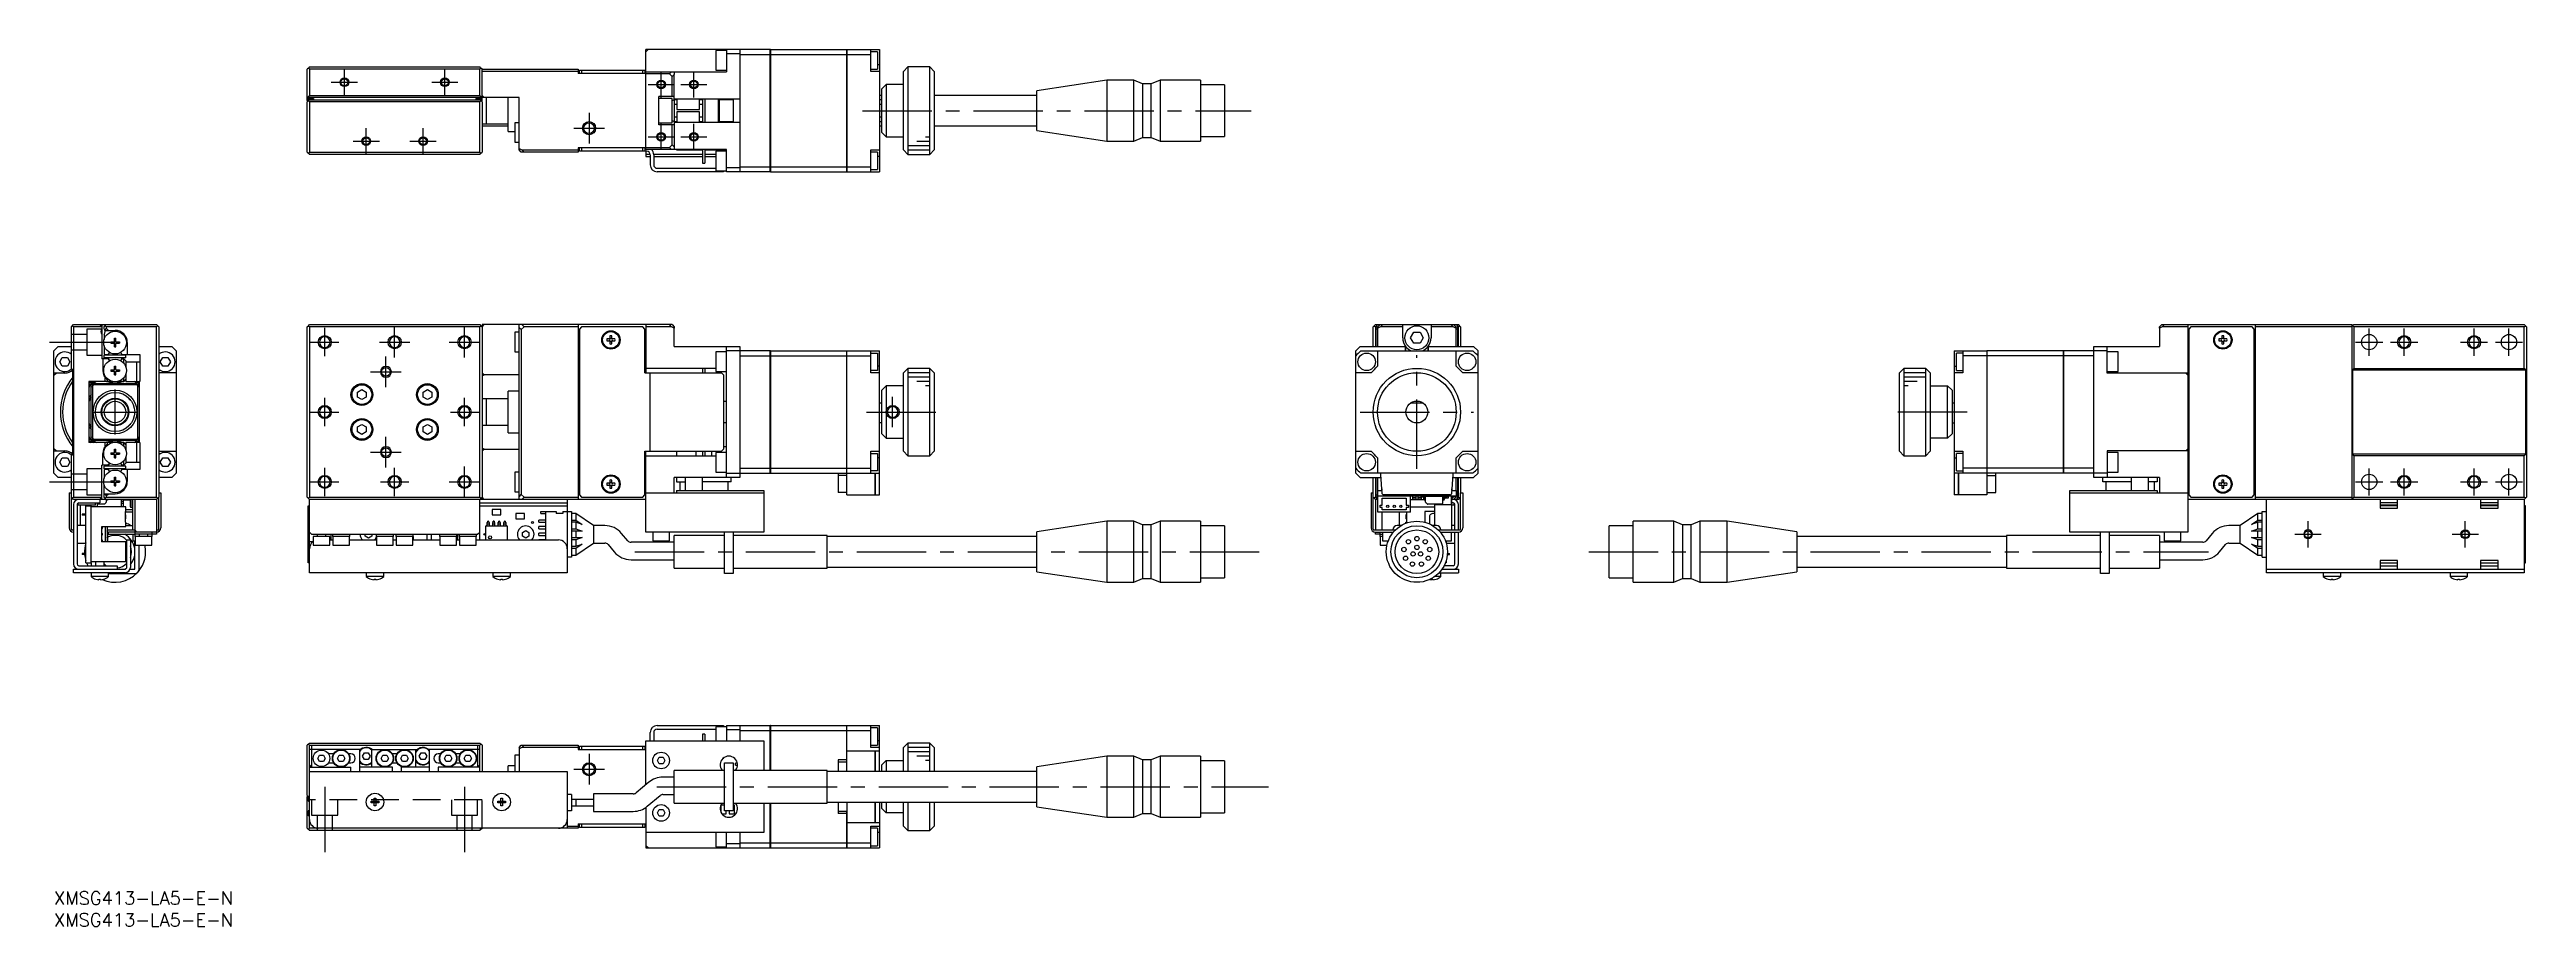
# Model space of a CAD drawing. Extents: x -1 to 566, y -8 to 193.
import ezdxf

# ---------------------------------------------------------------- set-up
doc = ezdxf.new("R2010")
doc.units = 0
doc.header["$LTSCALE"] = 0.5
doc.linetypes.add('CENTER', pattern=[50.8, 31.75, -6.35, 6.35, -6.35])
doc.linetypes.add('DASHED', pattern=[19.05, 12.7, -6.35])
for name, color, linetype in [('MSM_CENTER', 1, 'CENTER'), ('MSM_CONTINUOUS', 7, 'CONTINUOUS'), ('MSM_DASHED', 4, 'DASHED'), ('MSM_NARROW', 5, 'CONTINUOUS'), ('MSM_PART_NUMBER', 7, 'CONTINUOUS')]:
    doc.layers.add(name, color=color, linetype=linetype)
doc.styles.get("Standard").update_dxf_attribs({"font": 'txt.shx', "height": 1, "bigfont": 'bigfont.shx'})

# ---------------------------------------------------------------- blocks, each defined once
blk = doc.blocks.new('*U2')
at = {"layer": 'MSM_PART_NUMBER'}
blk.add_text('XMSG413-LA5-E-N', height=3, dxfattribs=at).set_placement((0, -3))
blk = doc.blocks.new('*U3')
at = {"layer": 'MSM_PART_NUMBER'}
blk.add_text('XMSG413-LA5-E-N', height=3, dxfattribs=at).set_placement((0, -8))

msp = doc.modelspace()

# ---------------------------------------------------------------- linework, layer by layer
at = {"layer": 'MSM_CENTER'}
for p, q in [((66.500001, 182.299999), (66.500001, 188.299999)), ((89.500001, 182.299999), (89.500001, 188.299999)), ((139.000001, 181.8), (139.000001, 187.8)), ((146.500001, 181.8), (146.500001, 187.8)), ((63.500001, 185.299999), (69.500001, 185.299999)), ((86.500001, 185.299999), (92.500001, 185.299999)), ((136.000001, 184.8), (142.000001, 184.8)), ((143.500001, 184.8), (149.500001, 184.8)), ((122.500001, 178.299999), (122.500001, 171.299999)), ((139.000001, 169.8), (139.000001, 175.8)), ((146.500001, 169.8), (146.500001, 175.8)), ((185.10262, 178.8), (274.08231, 178.8)), ((68.500001, 171.799999), (74.500001, 171.799999)), ((71.500001, 168.799999), (71.500001, 174.799999)), ((81.500001, 171.799999), (87.500001, 171.799999)), ((84.500001, 168.799999), (84.500001, 174.799999)), ((119.000001, 174.799999), (126.000001, 174.799999)), ((136.000001, 172.8), (142.000001, 172.8)), ((143.500001, 172.8), (149.500001, 172.8)), ((-0.999999, 125.8), (14.000001, 125.8)), ((58.750001, 125.8), (65.250001, 125.8)), ((62.000001, 122.55), (62.000001, 129.05)), ((74.500001, 125.8), (81.500001, 125.8)), ((78.000001, 122.3), (78.000001, 129.3)), ((90.500001, 125.8), (97.500001, 125.8)), ((94.000001, 122.3), (94.000001, 129.3)), ((526.900001, 125.8), (533.100001, 125.8)), ((530.000001, 122.7), (530.000001, 128.9)), ((534.900001, 125.8), (541.100001, 125.8)), ((538.000001, 122.7), (538.000001, 128.9)), ((550.900001, 125.8), (557.100001, 125.8)), ((554.000001, 122.7), (554.000001, 128.9)), ((558.900001, 125.8), (565.100001, 125.8)), ((562.000001, 122.7), (562.000001, 128.9)), ((76.000001, 115.5), (76.000001, 122.5)), ((312.000001, 96.8), (312.000001, 122.8)), ((14.000001, 104.65), (14.000001, 114.95)), ((72.500001, 119), (79.500001, 119)), ((8.850001, 109.8), (19.150001, 109.8)), ((58.750001, 109.8), (65.250001, 109.8)), ((62.000001, 106.55), (62.000001, 113.05)), ((90.750001, 109.8), (97.250001, 109.8)), ((94.000001, 106.55), (94.000001, 113.05)), ((186.000001, 109.8), (204.000001, 109.8)), ((191.999998, 106.299922), (191.999998, 113.299922)), ((299.000001, 109.8), (325.000001, 109.8)), ((438.000001, 109.8), (420.000001, 109.8)), ((76.000001, 97.1), (76.000001, 104.1)), ((62.000001, 90.55), (62.000001, 97.05)), ((72.500001, 100.6), (79.500001, 100.6)), ((78.000001, 90.55), (78.000001, 97.05)), ((94.000001, 90.3), (94.000001, 97.3)), ((530.000001, 90.7), (530.000001, 96.9)), ((538.000001, 90.7), (538.000001, 96.9)), ((554.000001, 90.7), (554.000001, 96.9)), ((562.000001, 90.7), (562.000001, 96.9)), ((-0.999999, 93.8), (14.000001, 93.8)), ((58.750001, 93.8), (65.250001, 93.8)), ((74.750001, 93.8), (81.250001, 93.8)), ((90.500001, 93.8), (97.500001, 93.8)), ((526.900001, 93.8), (533.100001, 93.8)), ((534.900001, 93.8), (541.100001, 93.8)), ((550.900001, 93.8), (557.100001, 93.8)), ((558.900001, 93.8), (565.100001, 93.8)), ((513.000001, 81.8), (519.000001, 81.8)), ((516.000001, 78.8), (516.000001, 84.8)), ((549.000001, 81.8), (555.000001, 81.8)), ((552.000001, 78.8), (552.000001, 84.8)), ((133.000001, 77.8), (278.000001, 77.8)), ((351.336112, 77.8), (493.251239, 77.8)), ((122.500001, 31.500001), (122.500001, 24.500001)), ((62.000001, 24.000001), (62.000001, 9.000001)), ((94.000001, 24.000001), (94.000001, 9.000001)), ((119.000001, 28.000001), (126.000001, 28.000001)), ((138.000001, 24), (278.000001, 24))]:
    msp.add_line(p, q, dxfattribs=at)
at = {"layer": 'MSM_CONTINUOUS'}
for p, q in [((135.500001, 192.3), (136.000001, 192.8)), ((163.990001, 192.8), (135.500001, 192.8)), ((135.500001, 170.299999), (135.500001, 192.8)), ((154.000001, 192.8), (154.000001, 187.7)), ((157.000001, 192.8), (157.000001, 164.8)), ((163.990001, 164.8), (163.990001, 192.8)), ((164.000001, 192.79), (163.990001, 192.79)), ((164.000001, 192.8), (181.490001, 192.8)), ((164.000001, 192.8), (164.000001, 164.8)), ((181.490001, 164.8), (181.490001, 192.8)), ((181.500001, 192.79), (181.490001, 192.79)), ((181.500001, 192.8), (181.500001, 164.8)), ((181.500001, 192.8), (189.000001, 192.8)), ((187.000001, 187.8), (187.000001, 192.8)), ((189.000001, 192.8), (189.000001, 164.8)), ((58.250001, 188.549999), (58.000001, 188.299999)), ((58.000001, 181.099999), (58.000001, 188.299999)), ((58.500001, 188.799999), (58.250001, 188.549999)), ((58.500001, 188.299999), (58.250001, 188.549999)), ((58.500001, 188.799999), (97.500001, 188.799999)), ((97.500001, 188.299999), (58.500001, 188.299999)), ((58.500001, 188.299999), (58.500001, 182.299999)), ((97.750001, 188.549999), (97.500001, 188.799999)), ((97.750001, 188.549999), (97.500001, 188.299999)), ((97.500001, 182.299999), (97.500001, 188.299999)), ((98.000001, 188.299999), (97.750001, 188.549999)), ((98.000001, 188.299999), (120.000001, 188.299999)), ((98.000001, 181.099999), (98.000001, 188.299999)), ((120.000001, 187.799999), (98.000001, 187.799999)), ((120.000001, 188.299999), (120.000001, 187.299999)), ((135.500001, 187.299999), (120.000001, 187.299999)), ((120.300001, 187.299999), (120.300001, 188.099999)), ((120.300001, 188.099999), (135.300001, 188.099999)), ((120.800001, 188.099999), (120.800001, 187.299999)), ((134.800001, 187.299999), (134.800001, 188.099999)), ((135.300001, 188.099999), (135.300001, 187.299999)), ((135.500001, 187.7), (142.000002, 187.7)), ((140.887629, 187.2), (135.500001, 187.2)), ((140.887629, 187.2), (141.387629, 187.7)), ((141.500001, 186.587628), (140.887629, 187.2)), ((142.000002, 187.7), (142.000001, 187.087628)), ((142.000003, 187.7), (154.000001, 187.7)), ((151.500001, 192.55), (151.500001, 188.05)), ((154.000001, 192.55), (151.500001, 192.55)), ((151.500001, 188.05), (154.000001, 188.05)), ((157.000001, 191.8), (154.000001, 191.8)), ((157.000001, 191.645233), (163.990001, 191.645233)), ((164.000001, 191.64134), (163.990001, 191.64134)), ((164.000001, 191.645233), (181.490001, 191.645233)), ((181.500001, 191.64134), (181.490001, 191.64134)), ((181.500001, 191.645233), (187.000001, 191.645233)), ((188.500001, 192.3), (187.000001, 192.3)), ((187.000001, 188.3), (188.500001, 188.3)), ((189.000001, 187.8), (187.000001, 187.8)), ((188.500001, 192.3), (188.500001, 188.3)), ((189.000001, 189.3), (188.500001, 189.3)), ((195.500001, 188.8), (194.500001, 187.8)), ((194.500001, 169.8), (194.500001, 187.8)), ((195.500001, 188.8), (195.500001, 168.8)), ((200.500001, 188.8), (195.500001, 188.8)), ((200.500001, 168.8), (200.500001, 188.8)), ((201.500001, 187.8), (200.500001, 188.8)), ((201.500001, 187.8), (201.500001, 169.8)), ((58.000001, 181.799999), (58.500001, 182.299999)), ((106.500001, 181.799999), (58.000001, 181.799999)), ((58.000001, 181.599999), (59.400001, 181.599999)), ((58.500001, 182.299999), (97.500001, 182.299999)), ((59.400001, 181.599999), (59.400001, 181.299999)), ((98.000001, 181.599999), (96.600001, 181.599999)), ((96.600001, 181.599999), (96.600001, 181.299999)), ((97.500001, 182.299999), (98.000001, 181.799999)), ((98.500001, 181.799999), (98.000001, 182.299999)), ((99.000001, 175.799994), (99.000001, 181.800004)), ((104.000001, 174.049999), (104.000001, 181.799999)), ((106.500001, 169.799999), (106.500001, 181.799999)), ((142.000001, 182.049999), (138.500001, 182.049999)), ((138.500001, 175.549999), (138.500001, 182.049999)), ((141.500001, 181.549999), (138.500001, 181.549999)), ((142.000001, 187.087628), (141.500001, 186.587628)), ((141.500001, 182.049999), (141.500001, 186.587628)), ((141.500001, 176.049999), (141.500001, 181.549999)), ((142.000001, 181.289478), (142.000001, 187.087628)), ((189.500001, 182.3), (189.000001, 182.3)), ((189.500001, 183.8), (190.500001, 184.8)), ((189.500001, 173.8), (189.500001, 183.8)), ((190.500001, 184.8), (190.500001, 172.8)), ((194.500001, 184.8), (190.500001, 184.8)), ((225.000001, 182.3), (201.500001, 182.3)), ((241.000001, 185.8), (225.000001, 183.37)), ((225.000001, 174.23), (225.000001, 183.37)), ((241.000001, 185.8), (241.000001, 171.8)), ((247.200001, 185.8), (241.000001, 185.8)), ((247.200001, 171.8), (247.200001, 185.8)), ((249.200001, 184.95), (247.200001, 185.8)), ((249.200001, 184.95), (249.200001, 172.65)), ((251.200001, 184.95), (249.200001, 184.95)), ((253.200001, 185.8), (251.200001, 184.95)), ((251.200001, 172.65), (251.200001, 184.95)), ((253.200001, 185.8), (253.200001, 171.8)), ((262.500001, 185.8), (253.200001, 185.8)), ((262.500001, 185.8), (262.500001, 171.8)), ((268.000001, 184.75), (262.500001, 184.75)), ((268.000001, 184.75), (268.000001, 172.85)), ((58.500001, 181.299999), (58.000001, 180.799999)), ((58.100001, 180.999999), (58.000001, 181.099999)), ((58.000001, 169.299999), (58.000001, 180.799999)), ((58.100001, 180.899999), (58.100001, 181.099999)), ((58.500001, 180.799999), (58.250001, 181.049999)), ((59.100001, 181.399999), (58.400001, 181.399999)), ((58.500001, 181.299999), (97.500001, 181.299999)), ((97.500001, 180.799999), (58.500001, 180.799999)), ((58.500001, 180.799999), (58.500001, 169.299999)), ((97.600001, 181.399999), (96.900001, 181.399999)), ((98.000001, 180.799999), (97.500001, 181.299999)), ((97.750001, 181.049999), (97.500001, 180.799999)), ((97.500001, 169.299999), (97.500001, 180.799999)), ((97.900001, 181.099999), (97.900001, 180.899999)), ((98.000001, 181.099999), (97.900001, 180.999999)), ((98.000001, 180.799999), (98.000001, 169.299999)), ((98.000001, 175.799999), (104.000001, 175.799999)), ((105.500001, 176.049999), (105.500001, 171.549999)), ((106.500001, 176.049999), (105.500001, 176.049999)), ((138.500001, 176.049999), (141.500001, 176.049999)), ((141.499652, 176.520389), (142.000001, 176.310522)), ((142.000001, 181.289478), (141.499728, 181.079653)), ((157.000001, 181.4), (142.000001, 181.4)), ((142.000001, 176.310522), (142.000001, 170.512371)), ((142.000001, 176.2), (157.000001, 176.2)), ((142.100001, 176.2), (142.100001, 181.4)), ((142.600001, 181.3), (142.100001, 181.3)), ((142.100001, 180.3), (142.600001, 180.3)), ((142.600001, 177.3), (142.100001, 177.3)), ((142.100001, 176.3), (142.600001, 176.3)), ((142.500001, 181.4), (142.500001, 181.3)), ((142.500001, 176.3), (142.500001, 176.2)), ((142.600001, 181.4), (142.600001, 179.049999)), ((142.600001, 179.049999), (147.800001, 179.049999)), ((142.600001, 178.549999), (142.600001, 176.2)), ((147.800001, 178.549999), (142.600001, 178.549999)), ((147.800001, 179.049999), (147.800001, 181.4)), ((148.500001, 181.3), (147.800001, 181.3)), ((147.800001, 180.3), (148.500001, 180.3)), ((147.800001, 176.2), (147.800001, 178.549999)), ((148.500001, 177.3), (147.800001, 177.3)), ((147.800001, 176.3), (148.500001, 176.3)), ((148.500001, 181.4), (148.500001, 176.2)), ((149.000001, 181.4), (149.000001, 176.2)), ((152.100001, 176.2), (152.100001, 181.4)), ((152.300001, 181.4), (152.300001, 176.2)), ((155.500001, 181.3), (152.300001, 181.3)), ((152.300001, 176.3), (155.500001, 176.3)), ((155.500001, 181.4), (155.500001, 176.2)), ((189.500001, 181.3), (189.000001, 181.3)), ((189.000001, 180.3), (189.500001, 180.3)), ((189.500001, 177.3), (189.000001, 177.3)), ((189.000001, 176.3), (189.500001, 176.3)), ((98.000001, 175.299999), (104.000001, 175.299999)), ((104.000001, 174.049999), (105.500001, 174.049999)), ((105.500001, 171.549999), (106.500001, 171.549999)), ((106.500001, 170.106186), (107.112374, 169.799999)), ((135.500001, 170.299999), (120.000001, 170.299999)), ((120.000001, 170.299999), (120.000001, 169.299999)), ((120.300001, 169.499999), (120.300001, 170.299999)), ((120.800001, 170.299999), (120.800001, 169.499999)), ((134.800001, 169.499999), (134.800001, 170.299999)), ((135.300001, 170.299999), (135.300001, 169.499999)), ((135.500001, 170.399998), (140.887629, 170.399998)), ((135.500001, 169.899998), (135.500001, 170.299997)), ((142.000001, 175.549999), (138.500001, 175.549999)), ((140.887629, 170.399998), (141.500001, 171.012371)), ((141.387629, 169.899998), (140.887629, 170.399998)), ((141.500001, 171.012371), (141.500001, 175.549999)), ((141.500001, 171.012371), (142.000001, 170.512371)), ((142.000001, 170.512371), (142.000003, 169.899998)), ((189.000001, 175.3), (189.500001, 175.3)), ((190.500001, 172.8), (189.500001, 173.8)), ((190.500001, 172.8), (194.500001, 172.8)), ((201.500001, 175.3), (225.000001, 175.3)), ((225.000001, 174.23), (241.000001, 171.8)), ((241.000001, 171.8), (247.200001, 171.8)), ((247.200001, 171.8), (249.200001, 172.65)), ((249.200001, 172.65), (251.200001, 172.65)), ((251.200001, 172.65), (253.200001, 171.8)), ((253.200001, 171.8), (262.500001, 171.8)), ((262.500001, 172.85), (268.000001, 172.85)), ((58.000001, 169.299999), (58.250001, 169.049999)), ((58.250001, 169.049999), (58.500001, 169.299999)), ((58.250001, 169.049999), (58.500001, 168.799999)), ((58.500001, 169.299999), (97.500001, 169.299999)), ((97.500001, 168.799999), (58.500001, 168.799999)), ((97.500001, 169.299999), (97.750001, 169.049999)), ((97.500001, 168.799999), (97.750001, 169.049999)), ((97.750001, 169.049999), (98.000001, 169.299999)), ((107.000001, 169.299999), (106.500001, 169.799999)), ((120.000001, 169.299999), (107.000001, 169.299999)), ((107.112374, 169.799999), (120.000001, 169.799999)), ((107.112374, 169.799999), (107.612374, 169.299999)), ((135.700001, 169.499999), (120.300001, 169.499999)), ((154.000001, 169.899998), (135.500001, 169.899998)), ((135.500001, 169.499999), (135.500001, 168.3)), ((136.493727, 168.8), (135.500001, 168.8)), ((135.500001, 168.3), (136.500001, 168.3)), ((136.500001, 168.699999), (136.500001, 166.399999)), ((148.500001, 168.8), (137.296873, 168.8)), ((137.300001, 168.699999), (137.300001, 166.399999)), ((137.300001, 168.3), (148.500001, 168.3)), ((138.100001, 165.599999), (151.500001, 165.599999)), ((153.300001, 164.799999), (138.100001, 164.799999)), ((142.500001, 169.899998), (142.500001, 169.799998)), ((142.500001, 169.799998), (148.500001, 169.799998)), ((148.500001, 169.899998), (148.500001, 166.8)), ((148.500001, 166.8), (149.000001, 166.8)), ((149.000001, 169.899998), (149.000001, 166.8)), ((149.000001, 169.799998), (154.000001, 169.799998)), ((151.500001, 168.8), (149.000001, 168.8)), ((149.000001, 168.3), (151.500001, 168.3)), ((151.500001, 169.55), (151.500001, 165.05)), ((154.000001, 169.55), (151.500001, 169.55)), ((151.500001, 165.05), (154.000001, 165.05)), ((152.800001, 164.799999), (152.800001, 165.05)), ((153.300001, 165.05), (153.300001, 164.799999)), ((154.000001, 164.8), (154.000001, 169.899998)), ((154.000001, 165.8), (157.000001, 165.8)), ((163.990001, 164.8), (154.000001, 164.8)), ((157.000001, 165.954768), (163.990001, 165.954768)), ((164.000001, 165.958661), (163.990001, 165.958661)), ((164.000001, 164.81), (163.990001, 164.81)), ((164.000001, 165.954768), (181.490001, 165.954768)), ((164.000001, 164.8), (181.490001, 164.8)), ((181.500001, 165.958661), (181.490001, 165.958661)), ((181.500001, 164.81), (181.490001, 164.81)), ((181.500001, 165.954768), (187.000001, 165.954768)), ((181.500001, 164.8), (189.000001, 164.8)), ((187.000001, 164.8), (187.000001, 169.8)), ((187.000001, 169.8), (189.000001, 169.8)), ((188.500001, 169.3), (187.000001, 169.3)), ((187.000001, 165.3), (188.500001, 165.3)), ((188.500001, 169.3), (188.500001, 165.3)), ((189.000001, 168.3), (188.500001, 168.3)), ((194.500001, 169.8), (195.500001, 168.8)), ((195.500001, 168.8), (200.500001, 168.8)), ((200.500001, 168.8), (201.500001, 169.8)), ((1, 124.8), (0, 123.8)), ((1, 124.8), (4.000001, 124.8)), ((4.000001, 129.3), (4.500001, 129.8)), ((4.000001, 119.8), (4.000001, 129.3)), ((4.250001, 129.55), (4.500001, 129.3)), ((4.500001, 129.8), (23.500001, 129.8)), ((4.500001, 129.3), (4.500001, 90.3)), ((11.000001, 129.3), (4.500001, 129.3)), ((11.000001, 129.3), (10.500001, 129.8)), ((11.000001, 129.8), (11.000001, 122)), ((11.500001, 129.3), (12.000001, 129.8)), ((11.500001, 128.861438), (11.500001, 129.3)), ((11.500001, 127.538562), (11.500001, 126.414143)), ((11.500001, 124.985857), (11.500001, 123)), ((12.000001, 129), (11.685032, 128.554566)), ((11.703941, 128.5), (14.000001, 128.5)), ((11.750001, 129.55), (12.000001, 129.3)), ((12.000001, 129.3), (12.000001, 129)), ((23.500001, 129.3), (12.000001, 129.3)), ((12.500001, 128.5), (12.000001, 129)), ((13.000001, 125.845), (13.795001, 125.845)), ((13.000001, 125.845), (13.000001, 125.555)), ((13.000001, 125.555), (13.795001, 125.555)), ((13.529995, 125.555), (13.529995, 125.845)), ((13.855001, 126.7), (14.145001, 126.7)), ((13.855001, 125.905), (13.855001, 126.7)), ((14.145001, 126.170007), (13.855001, 126.170007)), ((13.855001, 124.7), (13.855001, 125.495)), ((13.855001, 125.229993), (14.145001, 125.229993)), ((14.145001, 125.905), (14.145001, 126.7)), ((14.145001, 124.7), (14.145001, 125.495)), ((14.205001, 125.845), (15.000001, 125.845)), ((14.205001, 125.555), (15.000001, 125.555)), ((14.470008, 125.555), (14.470008, 125.845)), ((15.000001, 125.845), (15.000001, 125.555)), ((16.800001, 125.7), (16.800001, 123)), ((24.000001, 129.3), (23.500001, 129.8)), ((23.500001, 129.3), (23.750001, 129.55)), ((23.500001, 90.3), (23.500001, 129.3)), ((24.000001, 129.3), (24.000001, 90.3)), ((24.000001, 124.8), (27, 124.8)), ((28, 123.8), (27, 124.8)), ((58.000001, 129.3), (58.250001, 129.55)), ((58.000001, 90.3), (58.000001, 129.3)), ((58.250001, 129.55), (58.500001, 129.8)), ((58.250001, 129.55), (58.500001, 129.3)), ((58.500001, 129.8), (97.500001, 129.8)), ((58.500001, 129.3), (58.500001, 90.3)), ((97.500001, 129.3), (58.500001, 129.3)), ((97.500001, 129.8), (97.750001, 129.55)), ((97.500001, 129.3), (97.750001, 129.55)), ((97.500001, 90.3), (97.500001, 129.3)), ((97.750001, 129.55), (98.000001, 129.3)), ((98.000001, 129.3), (98.500001, 129.8)), ((141.500001, 129.8), (98.000001, 129.8)), ((98.000001, 129.8), (98.000001, 89.8)), ((105.500001, 128.05), (105.500001, 123.55)), ((106.500001, 128.05), (105.500001, 128.05)), ((106.500001, 89.8), (106.500001, 129.8)), ((107.000001, 128.687628), (106.500001, 129.187628)), ((107.612374, 129.3), (107.000001, 128.687628)), ((107.000001, 128.687628), (107.000001, 90.912372)), ((107.112374, 129.8), (107.612374, 129.3)), ((120.000001, 129.3), (107.612374, 129.3)), ((120.000001, 129.8), (120.000001, 89.8)), ((120.800001, 129.3), (120.300001, 128.8)), ((120.300001, 128.8), (120.300001, 90.8)), ((134.800001, 129.3), (120.800001, 129.3)), ((127.260001, 126.54), (126.580817, 126.54)), ((126.580817, 126.06), (127.260001, 126.06)), ((127.260001, 127.219184), (127.260001, 126.54)), ((127.260001, 126.06), (127.260001, 125.380816)), ((127.740001, 126.54), (127.740001, 127.219184)), ((128.419186, 126.54), (127.740001, 126.54)), ((127.740001, 125.380816), (127.740001, 126.06)), ((127.740001, 126.06), (128.419186, 126.06)), ((135.300001, 128.8), (134.800001, 129.3)), ((135.300001, 118.8), (135.300001, 128.8)), ((135.500001, 129.8), (135.500001, 118.8)), ((141.387629, 129.3), (135.500001, 129.3)), ((141.387629, 129.3), (140.887629, 129.8)), ((142.000003, 128.993813), (141.387629, 129.3)), ((141.500001, 129.8), (142.000001, 129.3)), ((142.000001, 129.3), (142.000003, 128.993813)), ((142.000003, 124.8), (142.000003, 128.993813)), ((142.000003, 124.8), (157.000001, 124.8)), ((154.000001, 94.8), (154.000001, 124.8)), ((157.000001, 124.8), (157.000001, 94.8)), ((299.000001, 124.8), (298.000001, 123.8)), ((299.000001, 124.8), (309.400001, 124.8)), ((302, 129.3), (302.5, 129.8)), ((302, 124.8), (302, 129.3)), ((302.25, 129.55), (302.5, 129.3)), ((303, 129.8), (302.5, 129.3)), ((302.5, 129.8), (321.5, 129.8)), ((302.5, 129.3), (302.5, 124.8)), ((302.7, 124.8), (302.7, 129.3)), ((302.7, 129.3), (303.099999, 129.3)), ((303.099999, 128.8), (302.7, 128.8)), ((303.099999, 129.3), (303.599999, 129.8)), ((303.712372, 129.3), (303.099999, 128.993813)), ((303.099999, 124.8), (303.099999, 129.3)), ((303.5, 129.700001), (303.5, 129.8)), ((304.212372, 129.8), (303.712372, 129.3)), ((308.75, 129.3), (303.712372, 129.3)), ((308.75, 126.8), (308.75, 129.8)), ((309.400001, 123.8), (309.400001, 124.8)), ((310.556624, 126.8), (311.278312, 128.05)), ((311.278312, 125.55), (310.556624, 126.8)), ((311.278312, 128.05), (312.721688, 128.05)), ((312.721688, 125.55), (311.278312, 125.55)), ((312.721688, 128.05), (313.443376, 126.8)), ((313.443376, 126.8), (312.721688, 125.55)), ((314.600001, 124.8), (314.600001, 123.8)), ((314.600001, 124.8), (325.000001, 124.8)), ((315.25, 129.8), (315.25, 126.8)), ((320.287629, 129.3), (315.25, 129.3)), ((320.287629, 129.3), (319.787629, 129.8)), ((320.900001, 128.993814), (320.287629, 129.3)), ((320.400001, 129.8), (320.900001, 129.3)), ((320.5, 129.700001), (320.5, 129.8)), ((320.900001, 129.3), (321.3, 129.3)), ((320.900001, 129.3), (320.900001, 124.8)), ((321.3, 128.8), (320.900001, 128.8)), ((321.5, 129.3), (321, 129.8)), ((321.3, 129.3), (321.3, 124.8)), ((322, 129.3), (321.5, 129.8)), ((321.5, 129.3), (321.75, 129.55)), ((321.5, 124.8), (321.5, 129.3)), ((322, 129.3), (322, 124.8)), ((326.000001, 123.8), (325.000001, 124.8)), ((467.000001, 94.8), (467.000001, 124.8)), ((467.000001, 124.8), (481.999999, 124.8)), ((470.000001, 118.7), (470.000001, 124.8)), ((482, 128.993814), (481.999999, 124.8)), ((482.612374, 129.3), (482, 128.993814)), ((482, 128.993814), (482.000001, 129.3)), ((482.000001, 129.3), (482.500001, 129.8)), ((482.500001, 129.8), (526.000001, 129.8)), ((483.112374, 129.8), (482.612374, 129.3)), ((488.500001, 129.3), (482.612374, 129.3)), ((488.500001, 129.8), (488.500001, 82.3)), ((489.200001, 129.3), (488.700001, 128.8)), ((488.700001, 128.8), (488.700001, 90.8)), ((503.200001, 129.3), (489.200001, 129.3)), ((496.260001, 126.54), (495.580817, 126.54)), ((495.580817, 126.06), (496.260001, 126.06)), ((496.260001, 127.219184), (496.260001, 126.54)), ((496.260001, 126.06), (496.260001, 125.380816)), ((496.740001, 126.54), (496.740001, 127.219184)), ((497.419186, 126.54), (496.740001, 126.54)), ((496.740001, 125.380816), (496.740001, 126.06)), ((496.740001, 126.06), (497.419186, 126.06)), ((503.700001, 128.8), (503.200001, 129.3)), ((503.700001, 90.8), (503.700001, 128.8)), ((504.000001, 89.8), (504.000001, 129.8)), ((526.000001, 129.3), (504.000001, 129.3)), ((526.000001, 129.8), (526.000001, 89.8)), ((526.000001, 129.3), (526.500001, 129.8)), ((526.250001, 129.55), (526.500001, 129.3)), ((526.500001, 129.8), (565.500001, 129.8)), ((565.500001, 129.3), (526.500001, 129.3)), ((526.500001, 129.3), (526.500001, 119.8)), ((529.800248, 127.538562), (530.199755, 127.538562)), ((561.800248, 127.538562), (562.199755, 127.538562)), ((565.500001, 129.8), (565.750001, 129.55)), ((565.500001, 129.3), (565.750001, 129.55)), ((565.500001, 119.8), (565.500001, 129.3)), ((565.750001, 129.55), (566.000001, 129.3)), ((566.000001, 129.3), (566.000001, 90.3)), ((0, 95.8), (0, 123.8)), ((1.3453, 121.3), (1.92265, 122.3)), ((1.92265, 120.3), (1.3453, 121.3)), ((1.92265, 122.3), (3.077351, 122.3)), ((3.077351, 120.3), (1.92265, 120.3)), ((3.077351, 122.3), (3.654701, 121.3)), ((3.654701, 121.3), (3.077351, 120.3)), ((4.350001, 119.45), (4.000001, 119.8)), ((4.350001, 100.15), (4.350001, 119.45)), ((12.449931, 122), (11.000001, 122)), ((11.200001, 122), (11.200001, 119.3)), ((11.500001, 123), (12.449346, 123)), ((11.500001, 122.2), (11.500001, 122.8)), ((16.500001, 122.8), (11.500001, 122.8)), ((16.500001, 122.2), (11.500001, 122.2)), ((12.449346, 123), (12.599457, 123.26)), ((12.449931, 122), (12.578849, 121.776707)), ((13.000001, 119.445), (13.795001, 119.445)), ((13.000001, 119.445), (13.000001, 119.155)), ((13.000001, 119.155), (13.795001, 119.155)), ((13.529995, 119.155), (13.529995, 119.445)), ((13.855001, 124.7), (14.145001, 124.7)), ((13.855001, 120.3), (14.145001, 120.3)), ((13.855001, 119.505), (13.855001, 120.3)), ((14.145001, 119.770007), (13.855001, 119.770007)), ((13.855001, 118.3), (13.855001, 119.095)), ((14.145001, 119.505), (14.145001, 120.3)), ((14.145001, 118.3), (14.145001, 119.095)), ((14.205001, 119.445), (15.000001, 119.445)), ((14.205001, 119.155), (15.000001, 119.155)), ((14.470008, 119.155), (14.470008, 119.445)), ((15.000001, 119.445), (15.000001, 119.155)), ((15.379061, 121.7038), (15.550072, 122)), ((15.400546, 123.26), (15.550657, 123)), ((15.550072, 122), (16.000001, 122)), ((15.550657, 123), (19.700001, 123)), ((16.000001, 120.961325), (16.000001, 122)), ((16.000001, 122), (16.500001, 121.5)), ((16.500001, 122.2), (16.500001, 122.8)), ((16.500001, 121.5), (16.500001, 120.014143)), ((19.700001, 121.25), (16.500001, 121.25)), ((19.000001, 116.75), (19.000001, 121.25)), ((19.700001, 123), (19.700001, 116.8)), ((24.3453, 121.3), (24.92265, 122.3)), ((24.92265, 120.3), (24.3453, 121.3)), ((24.92265, 122.3), (26.077351, 122.3)), ((26.077351, 120.3), (24.92265, 120.3)), ((26.077351, 122.3), (26.654701, 121.3)), ((26.654701, 121.3), (26.077351, 120.3)), ((28, 123.8), (28.000001, 118.8)), ((105.500001, 123.55), (106.500001, 123.55)), ((120.300001, 119.8), (120.000001, 119.8)), ((151.500001, 119.8), (135.300001, 119.8)), ((148.500001, 119.8), (148.500001, 118.8)), ((149.000001, 119.8), (149.000001, 118.8)), ((151.500001, 123.55), (151.500001, 119.05)), ((154.000001, 123.55), (151.500001, 123.55)), ((163.990001, 123.8), (154.000001, 123.8)), ((157.000001, 122.645233), (163.990001, 122.645233)), ((163.990001, 95.8), (163.990001, 123.8)), ((164.000001, 123.79), (163.990001, 123.79)), ((164.000001, 122.641339), (163.990001, 122.641339)), ((164.000001, 123.8), (164.000001, 95.8)), ((164.000001, 123.8), (181.490001, 123.8)), ((164.000001, 122.645233), (181.490001, 122.645233)), ((181.490001, 91.8), (181.490001, 123.8)), ((181.500001, 123.79), (181.490001, 123.79)), ((181.500001, 122.641339), (181.490001, 122.641339)), ((181.500001, 123.8), (189.000001, 123.8)), ((181.500001, 90.8), (181.500001, 123.8)), ((181.500001, 122.645233), (187.000001, 122.645233)), ((187.000001, 118.8), (187.000001, 123.8)), ((187.000001, 123.3), (188.500001, 123.3)), ((188.500001, 119.3), (187.000001, 119.3)), ((188.500001, 123.3), (188.500001, 119.3)), ((189.000001, 120.3), (188.500001, 120.3)), ((189.000001, 90.8), (189.000001, 123.8)), ((195.500001, 119.8), (194.500001, 118.8)), ((195.500001, 119.8), (195.500001, 99.8)), ((200.500001, 119.8), (195.500001, 119.8)), ((200.500001, 99.8), (200.500001, 119.8)), ((201.500001, 118.8), (200.500001, 119.8)), ((298.000001, 95.8), (298.000001, 123.8)), ((299.154769, 123.8), (324.845234, 123.8)), ((303.000001, 123.8), (303.000001, 120.3)), ((309.510523, 123.8), (309.510523, 124.710741)), ((314.489479, 124.710743), (314.489479, 123.8)), ((321.000001, 120.3), (321.000001, 123.8)), ((326.000001, 95.8), (326.000001, 123.8)), ((423.500001, 119.8), (422.500001, 118.8)), ((423.500001, 119.8), (423.500001, 99.8)), ((428.500001, 119.8), (423.500001, 119.8)), ((428.500001, 99.8), (428.500001, 119.8)), ((429.500001, 118.8), (428.500001, 119.8)), ((435.000001, 123.8), (442.500001, 123.8)), ((435.000001, 123.8), (435.000001, 90.8)), ((435.000001, 120.3), (435.500001, 120.3)), ((437.000001, 123.3), (435.500001, 123.3)), ((435.500001, 119.3), (435.500001, 123.3)), ((435.500001, 119.3), (437.000001, 119.3)), ((437.000001, 123.8), (437.000001, 118.8)), ((442.500001, 122.645233), (437.000001, 122.645233)), ((442.500001, 123.8), (442.500001, 90.8)), ((442.500001, 123.79), (442.510001, 123.79)), ((442.500001, 122.641339), (442.510001, 122.641339)), ((460.000001, 123.8), (442.510001, 123.8)), ((442.510001, 123.8), (442.510001, 91.8)), ((460.000001, 122.645233), (442.510001, 122.645233)), ((460.000001, 95.8), (460.000001, 123.8)), ((460.000001, 123.79), (460.010001, 123.79)), ((460.000001, 122.641339), (460.010001, 122.641339)), ((460.010001, 123.8), (460.010001, 95.8)), ((470.000001, 123.8), (460.010001, 123.8)), ((467.000001, 122.645233), (460.010001, 122.645233)), ((472.500001, 123.55), (470.000001, 123.55)), ((472.500001, 119.05), (472.500001, 123.55)), ((488.700001, 124.05), (488.500001, 124.05)), ((488.700001, 119.8), (488.500001, 119.8)), ((504.000001, 124.05), (503.700001, 124.05)), ((504.000001, 123.55), (503.700001, 123.55)), ((526.500001, 119.8), (526.150001, 119.45)), ((526.150001, 119.45), (526.150001, 100.15)), ((526.150001, 119.45), (565.850001, 119.45)), ((526.500001, 119.8), (565.500001, 119.8)), ((565.850001, 119.45), (565.500001, 119.8)), ((565.850001, 100.15), (565.850001, 119.45)), ((2.5, 118.7), (0, 118.7)), ((0, 118.2), (0.5, 118.7)), ((13.285859, 116.8), (8.000001, 116.8)), ((8.000001, 116.8), (8.000001, 102.8)), ((8.500001, 115.5), (8.800001, 115.8)), ((8.500001, 104.1), (8.500001, 115.5)), ((9.000001, 116), (8.800001, 115.8)), ((8.800001, 115.8), (8.800001, 103.8)), ((9.000001, 116), (9.300001, 116.3)), ((19.000001, 116), (9.000001, 116)), ((9.300001, 116.3), (18.700001, 116.3)), ((11.700001, 116.8), (11.700001, 117.703128)), ((12.200001, 117.155239), (12.200001, 116.8)), ((13.855001, 118.829993), (14.145001, 118.829993)), ((13.855001, 118.3), (14.145001, 118.3)), ((16.000001, 116.8), (14.714144, 116.8)), ((16.000001, 116.8), (16.000001, 117.638675)), ((16.500001, 117.3), (16.000001, 116.8)), ((16.500001, 118.585857), (16.500001, 116.75)), ((16.500001, 116.75), (19.500001, 116.75)), ((18.700001, 116.3), (19.000001, 116)), ((19.200001, 115.8), (19.000001, 116)), ((19.200001, 103.8), (19.200001, 115.8)), ((19.200001, 115.8), (19.500001, 115.5)), ((19.500001, 116.8), (19.500001, 102.8)), ((19.700001, 116.8), (19.500001, 116.8)), ((28.000001, 118.8), (24.000001, 118.8)), ((28.000001, 118.8), (28.000001, 100.8)), ((69.500001, 114.37735), (70.500001, 114.954701)), ((69.500001, 113.22265), (69.500001, 114.37735)), ((70.500001, 114.954701), (71.500001, 114.37735)), ((71.500001, 114.37735), (71.500001, 113.22265)), ((84.500001, 114.37735), (85.500001, 114.954701)), ((84.500001, 113.22265), (84.500001, 114.37735)), ((85.500001, 114.954701), (86.500001, 114.37735)), ((86.500001, 114.37735), (86.500001, 113.22265)), ((98.500001, 118.285281), (98.000001, 118.785281)), ((98.000001, 118.105609), (98.500001, 118.285281)), ((106.500001, 118.285281), (98.500001, 118.285281)), ((104.000001, 105.05), (104.000001, 114.55)), ((106.500001, 114.55), (104.000001, 114.55)), ((120.000001, 118.05), (120.300001, 118.05)), ((120.200001, 114.8), (120.000001, 114.6)), ((120.200001, 114.8), (120.200001, 104.8)), ((120.300001, 114.8), (120.200001, 114.8)), ((135.300001, 118.8), (152.800001, 118.8)), ((136.500001, 100.8), (136.500001, 118.8)), ((151.500001, 119.05), (154.000001, 119.05)), ((153.300001, 118.3), (152.800001, 118.8)), ((153.300001, 118.3), (153.300001, 101.3)), ((189.000001, 118.8), (187.000001, 118.8)), ((189.500001, 114.8), (190.500001, 115.8)), ((189.500001, 104.8), (189.500001, 114.8)), ((194.500001, 115.8), (190.500001, 115.8)), ((190.500001, 115.8), (190.500001, 103.8)), ((194.500001, 100.8), (194.500001, 118.8)), ((201.500001, 118.8), (201.500001, 100.8)), ((301.500001, 118.8), (298.000001, 118.8)), ((326.000001, 118.8), (322.500001, 118.8)), ((422.500001, 100.8), (422.500001, 118.8)), ((429.500001, 118.8), (429.500001, 100.8)), ((429.500001, 115.8), (433.500001, 115.8)), ((434.500001, 114.8), (433.500001, 115.8)), ((433.500001, 103.8), (433.500001, 115.8)), ((434.500001, 114.8), (434.500001, 104.8)), ((437.000001, 118.8), (435.000001, 118.8)), ((470.000001, 119.05), (472.500001, 119.05)), ((488.500001, 118.7), (470.000001, 118.7)), ((488.000001, 118.7), (488.500001, 118.2)), ((488.700001, 118.8), (488.500001, 118.8)), ((488.700001, 117.3), (488.500001, 117.3)), ((503.700001, 118.05), (504.000001, 118.05)), ((503.800001, 114.8), (503.700001, 114.8)), ((503.800001, 104.8), (503.800001, 114.8)), ((504.000001, 114.6), (503.800001, 114.8)), ((17.200001, 112.775), (17.200001, 112.963858)), ((17.200001, 112.775), (17.425001, 112.55)), ((17.425001, 112.718797), (17.425001, 112.55)), ((17.425001, 112.55), (17.561869, 112.55)), ((70.500001, 112.645299), (69.500001, 113.22265)), ((71.500001, 113.22265), (70.500001, 112.645299)), ((85.500001, 112.645299), (84.500001, 113.22265)), ((86.500001, 113.22265), (85.500001, 112.645299)), ((104.000001, 112.8), (98.000001, 112.8)), ((99.000001, 106.799995), (99.000001, 112.800005)), ((153.300001, 112.3), (154.000001, 112.3)), ((189.500001, 111.8), (189.000001, 111.8)), ((313.500001, 111.8), (310.500001, 111.8)), ((435.000001, 111.8), (434.500001, 111.8)), ((13.285859, 102.8), (8.000001, 102.8)), ((8.800001, 103.8), (8.500001, 104.1)), ((8.800001, 103.8), (9.000001, 103.6)), ((9.000001, 103.6), (19.000001, 103.6)), ((9.300001, 103.3), (9.000001, 103.6)), ((18.700001, 103.3), (9.300001, 103.3)), ((11.700001, 101.896872), (11.700001, 102.8)), ((12.200001, 102.8), (12.200001, 102.444761)), ((14.714144, 102.8), (16.000001, 102.8)), ((16.000001, 101.961325), (16.000001, 102.8)), ((16.000001, 102.8), (16.500001, 102.3)), ((16.500001, 102.85), (16.500001, 101.014143)), ((19.500001, 102.85), (16.500001, 102.85)), ((17.425001, 107.05), (17.200001, 106.825)), ((17.200001, 106.636142), (17.200001, 106.825)), ((17.425001, 107.05), (17.425001, 106.881203)), ((17.561869, 107.05), (17.425001, 107.05)), ((19.000001, 103.6), (18.700001, 103.3)), ((19.000001, 103.6), (19.200001, 103.8)), ((19.000001, 98.35), (19.000001, 102.85)), ((19.500001, 104.1), (19.200001, 103.8)), ((19.700001, 102.8), (19.500001, 102.8)), ((19.700001, 102.8), (19.700001, 96.6)), ((69.500001, 106.37735), (70.500001, 106.954701)), ((69.500001, 105.22265), (69.500001, 106.37735)), ((70.500001, 104.645299), (69.500001, 105.22265)), ((70.500001, 106.954701), (71.500001, 106.37735)), ((71.500001, 105.22265), (70.500001, 104.645299)), ((71.500001, 106.37735), (71.500001, 105.22265)), ((84.500001, 106.37735), (85.500001, 106.954701)), ((84.500001, 105.22265), (84.500001, 106.37735)), ((85.500001, 104.645299), (84.500001, 105.22265)), ((85.500001, 106.954701), (86.500001, 106.37735)), ((86.500001, 105.22265), (85.500001, 104.645299)), ((86.500001, 106.37735), (86.500001, 105.22265)), ((98.000001, 106.8), (104.000001, 106.8)), ((104.000001, 105.05), (106.500001, 105.05)), ((120.000001, 105), (120.200001, 104.8)), ((120.200001, 104.8), (120.300001, 104.8)), ((154.000001, 107.3), (153.300001, 107.3)), ((189.500001, 107.3), (189.000001, 107.3)), ((190.500001, 103.8), (189.500001, 104.8)), ((190.500001, 103.8), (194.500001, 103.8)), ((433.500001, 103.8), (429.500001, 103.8)), ((433.500001, 103.8), (434.500001, 104.8)), ((434.500001, 107.3), (435.000001, 107.3)), ((488.500001, 102.3), (488.700001, 102.3)), ((503.700001, 104.8), (503.800001, 104.8)), ((503.800001, 104.8), (504.000001, 105)), ((0.5, 100.9), (0, 101.4)), ((0, 100.9), (2.5, 100.9)), ((1.3453, 98.3), (1.92265, 99.3)), ((1.92265, 97.3), (1.3453, 98.3)), ((1.92265, 99.3), (3.077351, 99.3)), ((3.077351, 97.3), (1.92265, 97.3)), ((3.077351, 99.3), (3.654701, 98.3)), ((3.654701, 98.3), (3.077351, 97.3)), ((4.000001, 99.8), (4.350001, 100.15)), ((4.000001, 90.3), (4.000001, 99.8)), ((11.000001, 89.8), (11.000001, 97.6)), ((12.449931, 97.6), (11.000001, 97.6)), ((11.200001, 97.6), (11.200001, 100.3)), ((11.500001, 96.8), (11.500001, 97.4)), ((16.500001, 97.4), (11.500001, 97.4)), ((16.500001, 96.8), (11.500001, 96.8)), ((12.449346, 96.6), (11.500001, 96.6)), ((11.500001, 96.6), (11.500001, 94.614143)), ((12.599457, 96.34), (12.449346, 96.6)), ((12.449931, 97.6), (12.578849, 97.823293)), ((13.000001, 100.445), (13.795001, 100.445)), ((13.000001, 100.445), (13.000001, 100.155)), ((13.000001, 100.155), (13.795001, 100.155)), ((13.529995, 100.155), (13.529995, 100.445)), ((13.855001, 101.3), (14.145001, 101.3)), ((13.855001, 100.505), (13.855001, 101.3)), ((14.145001, 100.770007), (13.855001, 100.770007)), ((13.855001, 99.3), (13.855001, 100.095)), ((13.855001, 99.829993), (14.145001, 99.829993)), ((13.855001, 99.3), (14.145001, 99.3)), ((14.145001, 100.505), (14.145001, 101.3)), ((14.145001, 99.3), (14.145001, 100.095)), ((14.205001, 100.445), (15.000001, 100.445)), ((14.205001, 100.155), (15.000001, 100.155)), ((14.470008, 100.155), (14.470008, 100.445)), ((15.000001, 100.445), (15.000001, 100.155)), ((15.379061, 97.8962), (15.550072, 97.6)), ((15.550657, 96.6), (15.400546, 96.34)), ((16.000001, 97.6), (15.550072, 97.6)), ((19.700001, 96.6), (15.550657, 96.6)), ((16.000001, 97.6), (16.000001, 98.638675)), ((16.500001, 98.1), (16.000001, 97.6)), ((16.500001, 99.585857), (16.500001, 98.1)), ((16.500001, 98.35), (19.700001, 98.35)), ((16.500001, 96.8), (16.500001, 97.4)), ((16.800001, 96.6), (16.800001, 93.9)), ((24.000001, 100.8), (28.000001, 100.8)), ((24.3453, 98.3), (24.92265, 99.3)), ((24.92265, 97.3), (24.3453, 98.3)), ((24.92265, 99.3), (26.077351, 99.3)), ((26.077351, 97.3), (24.92265, 97.3)), ((26.077351, 99.3), (26.654701, 98.3)), ((26.654701, 98.3), (26.077351, 97.3)), ((28.000001, 100.8), (28, 95.8)), ((98.500001, 101.314719), (98.000001, 101.494391)), ((98.000001, 100.814719), (98.500001, 101.314719)), ((98.500001, 101.314719), (106.500001, 101.314719)), ((120.300001, 101.55), (120.000001, 101.55)), ((120.000001, 99.8), (120.300001, 99.8)), ((135.300001, 90.8), (135.300001, 100.8)), ((135.300001, 100.8), (152.800001, 100.8)), ((135.300001, 99.8), (151.500001, 99.8)), ((135.500001, 82.3), (135.500001, 100.8)), ((142.500001, 100.8), (142.500001, 99.8)), ((147.000001, 99.8), (147.000001, 100.8)), ((148.500001, 100.8), (148.500001, 99.8)), ((149.000001, 100.8), (149.000001, 99.8)), ((150.500001, 100.8), (150.500001, 99.8)), ((151.500001, 100.55), (151.500001, 96.05)), ((154.000001, 100.55), (151.500001, 100.55)), ((152.800001, 100.8), (153.300001, 101.3)), ((154.000001, 101.8), (153.300001, 101.8)), ((157.000001, 96.954767), (163.990001, 96.954767)), ((164.000001, 96.95866), (163.990001, 96.95866)), ((164.000001, 96.954767), (181.490001, 96.954767)), ((181.500001, 96.95866), (181.490001, 96.95866)), ((181.500001, 96.954767), (187.000001, 96.954767)), ((187.000001, 100.8), (189.000001, 100.8)), ((187.000001, 95.8), (187.000001, 100.8)), ((187.000001, 100.3), (188.500001, 100.3)), ((188.500001, 100.3), (188.500001, 96.3)), ((189.000001, 99.3), (188.500001, 99.3)), ((194.500001, 100.8), (195.500001, 99.8)), ((195.500001, 99.8), (200.500001, 99.8)), ((200.500001, 99.8), (201.500001, 100.8)), ((298.000001, 100.8), (301.500001, 100.8)), ((303.000001, 99.3), (303.000001, 95.8)), ((321.000001, 95.8), (321.000001, 99.3)), ((322.500001, 100.8), (326.000001, 100.8)), ((422.500001, 100.8), (423.500001, 99.8)), ((423.500001, 99.8), (428.500001, 99.8)), ((428.500001, 99.8), (429.500001, 100.8)), ((435.000001, 100.8), (437.000001, 100.8)), ((435.000001, 99.3), (435.500001, 99.3)), ((435.500001, 96.3), (435.500001, 100.3)), ((437.000001, 100.3), (435.500001, 100.3)), ((437.000001, 100.8), (437.000001, 95.8)), ((442.500001, 96.954767), (437.000001, 96.954767)), ((442.500001, 96.95866), (442.510001, 96.95866)), ((460.000001, 96.954767), (442.510001, 96.954767)), ((460.000001, 96.95866), (460.010001, 96.95866)), ((467.000001, 96.954767), (460.010001, 96.954767)), ((470.000001, 100.9), (470.000001, 94.8)), ((488.500001, 100.9), (470.000001, 100.9)), ((472.500001, 100.55), (470.000001, 100.55)), ((472.500001, 96.05), (472.500001, 100.55)), ((488.500001, 101.4), (488.000001, 100.9)), ((488.700001, 100.8), (488.500001, 100.8)), ((488.500001, 99.8), (488.700001, 99.8)), ((504.000001, 101.55), (503.700001, 101.55)), ((526.150001, 100.15), (526.500001, 99.8)), ((565.850001, 100.15), (526.150001, 100.15)), ((526.500001, 99.8), (526.500001, 90.3)), ((565.500001, 99.8), (526.500001, 99.8)), ((565.500001, 99.8), (565.850001, 100.15)), ((565.500001, 90.3), (565.500001, 99.8)), ((0, 95.8), (1, 94.8)), ((4.000001, 94.8), (1, 94.8)), ((3.5, 91.3), (3.5, 83.3)), ((3.5, 91.3), (4, 91.3)), ((11.500001, 90.3), (11.500001, 93.185857)), ((11.500001, 91.1), (14.000001, 91.1)), ((11.646448, 91.1), (12.000001, 90.6)), ((12.000001, 90.6), (12.500001, 91.1)), ((13.000001, 94.045), (13.795001, 94.045)), ((13.000001, 94.045), (13.000001, 93.755)), ((13.000001, 93.755), (13.795001, 93.755)), ((13.529995, 93.755), (13.529995, 94.045)), ((13.855001, 94.9), (14.145001, 94.9)), ((13.855001, 94.105), (13.855001, 94.9)), ((14.145001, 94.370007), (13.855001, 94.370007)), ((13.855001, 92.9), (13.855001, 93.695)), ((13.855001, 93.429993), (14.145001, 93.429993)), ((13.855001, 92.9), (14.145001, 92.9)), ((14.145001, 94.105), (14.145001, 94.9)), ((14.145001, 92.9), (14.145001, 93.695)), ((14.205001, 94.045), (15.000001, 94.045)), ((14.205001, 93.755), (15.000001, 93.755)), ((14.470008, 93.755), (14.470008, 94.045)), ((15.000001, 94.045), (15.000001, 93.755)), ((24, 91.3), (24.5, 91.3)), ((27, 94.8), (24.000001, 94.8)), ((24.5, 91.3), (24.5, 83.3)), ((27, 94.8), (28, 95.8)), ((105.500001, 96.05), (105.500001, 91.55)), ((106.500001, 96.05), (105.500001, 96.05)), ((105.500001, 91.55), (106.500001, 91.55)), ((106.500001, 90.412372), (107.000001, 90.912372)), ((107.000001, 90.912372), (107.612374, 90.3)), ((120.300001, 90.8), (120.800001, 90.3)), ((127.260001, 93.54), (126.580817, 93.54)), ((126.580817, 93.06), (127.260001, 93.06)), ((127.260001, 94.219184), (127.260001, 93.54)), ((127.260001, 93.06), (127.260001, 92.380816)), ((127.740001, 93.54), (127.740001, 94.219184)), ((128.419186, 93.54), (127.740001, 93.54)), ((127.740001, 92.380816), (127.740001, 93.06)), ((127.740001, 93.06), (128.419186, 93.06)), ((134.800001, 90.3), (135.300001, 90.8)), ((135.500001, 91.3), (162.500001, 91.3)), ((142.000003, 91.3), (142.000001, 94.8)), ((157.000001, 94.8), (142.000001, 94.8)), ((142.500001, 94.8), (142.500001, 93.8)), ((142.500001, 93.8), (144.500001, 93.8)), ((142.500001, 91.8), (142.500001, 91.3)), ((142.500001, 91.8), (162.500001, 91.8)), ((143.250001, 93.8), (143.250001, 91.8)), ((144.500001, 94.8), (144.500001, 91.8)), ((148.500001, 91.8), (148.500001, 94.8)), ((155.000001, 93.8), (148.500001, 93.8)), ((151.500001, 96.05), (154.000001, 96.05)), ((154.000001, 95.8), (163.990001, 95.8)), ((154.250001, 93.8), (154.250001, 91.8)), ((155.000001, 93.8), (155.000001, 94.8)), ((162.500001, 91.8), (162.500001, 82.3)), ((164.000001, 95.81), (163.990001, 95.81)), ((164.000001, 95.8), (181.490001, 95.8)), ((179.500001, 95.8), (179.500001, 91.4)), ((181.490001, 95.3), (179.500001, 95.3)), ((181.500001, 91.4), (179.500001, 91.4)), ((181.500001, 95.81), (181.490001, 95.81)), ((181.500001, 91.8), (181.490001, 91.8)), ((181.500001, 95.8), (189.000001, 95.8)), ((181.500001, 90.8), (187.990001, 90.8)), ((188.500001, 96.3), (187.000001, 96.3)), ((187.990001, 90.8), (187.990001, 95.8)), ((188.000001, 90.81), (187.990001, 90.81)), ((188.000001, 95.8), (188.000001, 90.8)), ((188.000001, 90.8), (189.000001, 90.8)), ((298.000001, 95.8), (299.000001, 94.8)), ((299.000001, 94.8), (303.819928, 94.8)), ((324.845234, 95.8), (299.154769, 95.8)), ((301.500001, 91.3), (301.500001, 83.3)), ((301.500001, 91.3), (302.000001, 91.3)), ((302, 91.3), (302, 94.8)), ((302.000001, 83), (302.000001, 91.3)), ((302.5, 94.8), (302.5, 90.3)), ((302.7, 90.3), (302.7, 94.8)), ((302.7, 90.8), (302.999999, 90.8)), ((302.999999, 91.8), (302.999999, 90.6)), ((302.999999, 91.8), (304.029708, 91.8)), ((303.099999, 91.8), (303.099999, 94.8)), ((303.770979, 95.5), (303.750001, 95.8)), ((304.080121, 91.079073), (303.770979, 95.5)), ((303.999999, 92.224862), (303.999999, 91.8)), ((319.620613, 90.8), (304.37939, 90.8)), ((320.229023, 95.5), (319.919882, 91.079073)), ((319.970294, 91.8), (320.999999, 91.8)), ((319.999999, 91.8), (319.999999, 92.224805)), ((320.180074, 94.8), (325.000001, 94.8)), ((320.250001, 95.8), (320.229023, 95.5)), ((320.900001, 94.8), (320.900001, 91.8)), ((320.999999, 91.8), (320.999999, 90.6)), ((320.999999, 90.8), (321.3, 90.8)), ((321.3, 94.8), (321.3, 90.3)), ((321.5, 90.3), (321.5, 94.8)), ((322, 94.8), (322.000001, 91.3)), ((322.000001, 83), (322.000001, 91.3)), ((322.000001, 91.3), (322.500001, 91.3)), ((322.500001, 91.3), (322.500001, 83.3)), ((325.000001, 94.8), (326.000001, 95.8)), ((442.500001, 95.8), (435.000001, 95.8)), ((436.000001, 90.8), (435.000001, 90.8)), ((435.500001, 96.3), (437.000001, 96.3)), ((436.000001, 90.8), (436.000001, 95.8)), ((436.000001, 90.81), (436.010001, 90.81)), ((436.010001, 95.8), (436.010001, 90.8)), ((442.500001, 90.8), (436.010001, 90.8)), ((442.500001, 95.81), (442.510001, 95.81)), ((442.510001, 91.8), (442.500001, 91.8)), ((442.500001, 91.4), (444.500001, 91.4)), ((460.000001, 95.8), (442.510001, 95.8)), ((442.510001, 95.3), (444.500001, 95.3)), ((444.500001, 91.4), (444.500001, 95.8)), ((460.000001, 95.81), (460.010001, 95.81)), ((470.000001, 95.8), (460.010001, 95.8)), ((461.500001, 82.3), (461.500001, 91.8)), ((461.500001, 91.8), (481.500001, 91.8)), ((461.500001, 91.3), (488.500001, 91.3)), ((481.999999, 94.8), (467.000001, 94.8)), ((469.000001, 93.8), (469.000001, 94.8)), ((475.500001, 93.8), (469.000001, 93.8)), ((469.750001, 93.8), (469.750001, 91.8)), ((470.000001, 96.05), (472.500001, 96.05)), ((475.500001, 94.8), (475.500001, 91.8)), ((479.500001, 91.8), (479.500001, 94.8)), ((481.500001, 93.8), (479.500001, 93.8)), ((480.750001, 93.8), (480.750001, 91.8)), ((481.500001, 94.8), (481.500001, 93.8)), ((481.500001, 91.8), (481.500001, 91.3)), ((481.999999, 94.8), (481.999999, 91.3)), ((488.500001, 95.55), (488.700001, 95.55)), ((488.700001, 90.8), (489.200001, 90.3)), ((496.260001, 93.54), (495.580817, 93.54)), ((495.580817, 93.06), (496.260001, 93.06)), ((496.260001, 94.219184), (496.260001, 93.54)), ((496.260001, 93.06), (496.260001, 92.380816)), ((496.740001, 93.54), (496.740001, 94.219184)), ((497.419186, 93.54), (496.740001, 93.54)), ((496.740001, 92.380816), (496.740001, 93.06)), ((496.740001, 93.06), (497.419186, 93.06)), ((503.200001, 90.3), (503.700001, 90.8)), ((503.700001, 96.05), (504.000001, 96.05)), ((503.700001, 95.55), (504.000001, 95.55)), ((4, 83), (4, 90.300001)), ((4.500001, 89.8), (4.000001, 90.3)), ((4.500001, 90.3), (4.250001, 90.05)), ((4.500001, 90.3), (11.000001, 90.3)), ((23.500001, 89.8), (4.500001, 89.8)), ((4.500001, 88.6), (4.500001, 75)), ((5.300001, 88.6), (5.300001, 75)), ((5.500001, 88.94641), (5.500001, 88.5)), ((9.500001, 88.5), (5.500001, 88.5)), ((5.700001, 89), (10.500001, 89)), ((6, 88.5), (6, 83.8)), ((6.500001, 86.425), (6.500001, 86.175)), ((7.300001, 86.425), (6.500001, 86.425)), ((7.300001, 86.175), (6.500001, 86.175)), ((7.300001, 75.3), (7.300001, 88.3)), ((7.300001, 88.3), (8.500001, 88.3)), ((8.500001, 75.3), (8.500001, 88.3)), ((16.500001, 88.05), (8.500001, 88.05)), ((9.500001, 88.5), (9.500001, 89)), ((10, 88.05), (10, 89)), ((11.576081, 88.72), (10, 88.72)), ((10.500001, 89.8), (11.000001, 90.3)), ((10.500001, 89.8), (10.500001, 89)), ((12.000001, 89.8), (11.500001, 90.3)), ((11.968213, 89.070711), (11.646792, 88.749289)), ((12.000001, 90.3), (11.750001, 90.05)), ((11.997502, 89.8), (11.997502, 89.141421)), ((11.997502, 89.61), (12.107502, 89.61)), ((12.000001, 90.6), (12.000001, 90.3)), ((12.000001, 90.3), (23.500001, 90.3)), ((15.425002, 89.8), (15.425002, 88.05)), ((15.425002, 89.4), (15.925002, 89.4)), ((15.425002, 88.901418), (15.925002, 88.901418)), ((15.925002, 88.05), (15.925002, 89.8)), ((17.425002, 89.6), (15.925002, 89.6)), ((16.400001, 84.55), (16.400001, 87.05)), ((16.500001, 87.05), (16.400001, 87.05)), ((18, 86.9), (16.400001, 86.9)), ((16.400001, 86.25), (16.500001, 86.25)), ((16.400001, 85.875), (16.500001, 85.875)), ((16.400001, 85.725), (16.500001, 85.725)), ((16.400001, 85.35), (16.500001, 85.35)), ((16.500001, 87.05), (16.500001, 88.05)), ((18, 87.4), (16.500001, 87.4)), ((16.500001, 85.35), (16.500001, 86.25)), ((17.425002, 89.8), (17.425002, 88.2)), ((17.925002, 88.2), (17.925002, 89.8)), ((18, 89.6), (17.925002, 89.6)), ((18, 89.8), (18, 82.8)), ((18.500001, 89.8), (18.500001, 81.3)), ((23.750001, 90.05), (23.500001, 90.3)), ((23.500001, 89.8), (24.000001, 90.3)), ((23.500001, 89.8), (23.500001, 81.8)), ((24, 83), (24.000001, 90.3)), ((58.500001, 89.8), (58.000001, 90.3)), ((58.200001, 75.3), (58.200001, 88.3)), ((58.200001, 88.3), (58.500001, 88.3)), ((58.500001, 90.3), (58.250001, 90.05)), ((58.500001, 90.3), (97.500001, 90.3)), ((58.500001, 73), (58.500001, 89.8)), ((135.500001, 89.8), (58.500001, 89.8)), ((97.750001, 90.05), (97.500001, 90.3)), ((98.000001, 90.3), (97.500001, 89.8)), ((97.500001, 80.5), (97.500001, 89.8)), ((97.500001, 89), (117.500001, 89)), ((97.500001, 88.3), (117.500001, 88.3)), ((98.500001, 89.8), (98.000001, 90.3)), ((100.307501, 87.505), (100.307501, 86.255)), ((102.307501, 87.505), (100.307501, 87.505)), ((100.307501, 86.255), (102.307501, 86.255)), ((102.307501, 86.255), (102.307501, 87.505)), ((107.705001, 86.5525), (105.705001, 86.5525)), ((105.705001, 86.5525), (105.705001, 85.3025)), ((105.705001, 85.3025), (107.705001, 85.3025)), ((107.612374, 90.3), (107.112374, 89.8)), ((107.612374, 90.3), (120.000001, 90.3)), ((107.705001, 85.3025), (107.705001, 86.5525)), ((111.500001, 86.55), (111.500001, 87.05)), ((111.500001, 87.05), (115.000001, 87.05)), ((111.500001, 86.55), (112.500001, 86.55)), ((112.500001, 87.05), (112.500001, 80.5)), ((115.000001, 87.05), (115.000001, 86.55)), ((116.500001, 86.55), (115.000001, 86.55)), ((116.500001, 87.05), (116.500001, 86.55)), ((116.500001, 87.05), (118.500001, 87.05)), ((117.500001, 89.8), (117.500001, 73)), ((118.500001, 87.05), (118.500001, 76.55)), ((119.500001, 86.55), (118.500001, 86.55)), ((119.500001, 86.55), (119.500001, 85.05)), ((123.500001, 83.8), (119.500001, 86.55)), ((120.800001, 90.3), (134.800001, 90.3)), ((302.5, 89.8), (302, 90.3)), ((302.5, 90.3), (302.25, 90.05)), ((302.5, 90.3), (303, 89.8)), ((302.5, 89.8), (302.5, 82.8)), ((303.074999, 89.8), (302.5, 89.8)), ((303.074999, 90.3), (302.7, 90.3)), ((302.999999, 90.6), (320.999999, 90.6)), ((303.074999, 86.9), (303.074999, 90.6)), ((310.574999, 86.9), (303.074999, 86.9)), ((303.574999, 87.95), (303.574999, 88.45)), ((303.574999, 88.45), (304.074999, 88.45)), ((304.074999, 87.95), (303.574999, 87.95)), ((304.000001, 86.9), (304.000001, 82.8)), ((304.074999, 90.1), (309.574999, 90.1)), ((304.074999, 88.45), (304.074999, 90.1)), ((304.074999, 87.4), (304.074999, 87.95)), ((309.574999, 87.4), (304.074999, 87.4)), ((308.000001, 83.8), (308.000001, 86.9)), ((309.6, 86.25), (309.5, 86.25)), ((309.5, 86.25), (309.5, 85.35)), ((309.6, 85.875), (309.5, 85.875)), ((309.6, 85.725), (309.5, 85.725)), ((309.6, 85.35), (309.5, 85.35)), ((309.574999, 90.1), (309.574999, 88.45)), ((309.574999, 88.45), (310.074999, 88.45)), ((309.574999, 87.95), (309.574999, 87.4)), ((310.074999, 87.95), (309.574999, 87.95)), ((309.6, 86.9), (309.6, 84.55)), ((310.074999, 88.45), (310.074999, 87.95)), ((310.574999, 86.9), (310.574999, 90.6)), ((310.574999, 89.8), (313.593668, 89.8)), ((310.574999, 88.05), (316.000001, 88.05)), ((310.999999, 90.6), (310.999999, 89.8)), ((311.749999, 90.175), (310.999999, 90.175)), ((311.749999, 90.05), (310.999999, 90.05)), ((311.749999, 90.6), (311.749999, 89.8)), ((312.249999, 90.6), (312.249999, 89.8)), ((312.999999, 90.175), (312.249999, 90.175)), ((312.999999, 90.05), (312.249999, 90.05)), ((312.952499, 90.37), (312.952499, 90.6)), ((312.952499, 90.37), (313.462499, 90.37)), ((312.999999, 90.37), (312.999999, 89.8)), ((313.202499, 90.37), (313.202499, 90.6)), ((313.268894, 90.37), (313.268894, 90.6)), ((313.499999, 90.6), (313.499999, 90.597862)), ((313.499999, 90.362702), (313.499999, 89.8)), ((313.562499, 90.175), (313.499999, 90.175)), ((313.562499, 90.05), (313.499999, 90.05)), ((313.562499, 90.27), (313.562499, 89.94)), ((313.792499, 89.94), (313.792499, 90.27)), ((314.002499, 90.175), (313.792499, 90.175)), ((314.002499, 90.05), (313.792499, 90.05)), ((313.8, 87.05), (313.8, 84.564614)), ((316.000001, 87.05), (313.8, 87.05)), ((313.892499, 89.84), (314.002499, 89.84)), ((313.892499, 89.61), (314.002499, 89.61)), ((314.002499, 89.141421), (314.002499, 90.4)), ((314.35321, 88.749289), (314.031788, 89.070711)), ((314.102499, 90.5), (317.802499, 90.5)), ((317.802499, 88.72), (314.423921, 88.72)), ((314.687499, 90.6), (314.687499, 90.5)), ((314.9, 85.8), (314.9, 84.171029)), ((315.250002, 90.6), (315.250002, 90.5)), ((316.000001, 88.72), (316.000001, 83.8)), ((316.099999, 90.6), (316.099999, 90.5)), ((316.099999, 88.72), (316.099999, 88.6)), ((316.099999, 88.6), (319.899999, 88.6)), ((316.222499, 90.6), (316.222499, 90.5)), ((317.902499, 90.4), (317.902499, 88.82)), ((318.112499, 90.05), (317.902499, 90.05)), ((317.902499, 89.84), (318.012499, 89.84)), ((317.902499, 89.61), (318.012499, 89.61)), ((318.112499, 89.94), (318.112499, 90.27)), ((318.222499, 90.6), (318.222499, 90.515967)), ((318.342499, 90.27), (318.342499, 89.94)), ((319.174999, 90.05), (318.342499, 90.05)), ((318.442499, 90.37), (318.952499, 90.37)), ((318.636104, 90.6), (318.636104, 90.37)), ((318.702499, 90.6), (318.702499, 90.37)), ((318.952499, 90.6), (318.952499, 90.37)), ((319.174999, 90.6), (319.174999, 90.05)), ((319.899999, 88.6), (319.899999, 90.6)), ((319.899999, 90.3), (320.287629, 90.3)), ((319.899999, 89.91237), (320.287629, 90.3)), ((321.5, 89.8), (319.899999, 89.8)), ((320.000001, 82.8), (320.000001, 89.8)), ((320.3, 89), (320.000001, 89)), ((320.5, 88.5), (320.000001, 88.5)), ((320.287629, 90.3), (320.887629, 90.6)), ((320.900001, 90.3), (320.400001, 89.8)), ((320.5, 89.8), (320.5, 89.899999)), ((320.5, 88.5), (320.5, 88.94641)), ((320.7, 82.8), (320.7, 88.6)), ((320.900001, 90.6), (320.900001, 90.3)), ((321.3, 90.3), (320.900001, 90.3)), ((321, 89.8), (321.5, 90.3)), ((321.75, 90.05), (321.5, 90.3)), ((321.5, 89.8), (322, 90.3)), ((321.5, 82.8), (321.5, 88.6)), ((565.500001, 89.8), (488.500001, 89.8)), ((489.200001, 90.3), (503.200001, 90.3)), ((504.500001, 86.55), (500.500001, 83.8)), ((504.000001, 90.3), (526.000001, 90.3)), ((504.500001, 85.05), (504.500001, 86.55)), ((505.500001, 86.55), (504.500001, 86.55)), ((505.500001, 76.55), (505.500001, 87.05)), ((505.500001, 87.05), (506.500001, 87.05)), ((506.500001, 73), (506.500001, 89.8)), ((526.500001, 89.8), (526.000001, 90.3)), ((526.500001, 90.3), (526.250001, 90.05)), ((526.500001, 90.3), (565.500001, 90.3)), ((532.500001, 89.8), (532.500001, 87.8)), ((536.500001, 89), (532.500001, 89)), ((536.500001, 88.5), (532.500001, 88.5)), ((536.500001, 88.3), (532.500001, 88.3)), ((532.500001, 87.8), (536.500001, 87.8)), ((536.500001, 87.8), (536.500001, 89.8)), ((555.500001, 89.8), (555.500001, 87.8)), ((559.500001, 89), (555.500001, 89)), ((559.500001, 88.5), (555.500001, 88.5)), ((559.500001, 88.3), (555.500001, 88.3)), ((555.500001, 87.8), (559.500001, 87.8)), ((559.500001, 87.8), (559.500001, 89.8)), ((565.750001, 90.05), (565.500001, 90.3)), ((565.750001, 90.05), (565.500001, 89.8)), ((565.500001, 89.8), (565.500001, 73)), ((565.800001, 88.3), (565.500001, 88.3)), ((566.000001, 90.3), (565.750001, 90.05)), ((565.800001, 75.3), (565.800001, 88.3)), ((4.2, 82.8), (4.499982, 82.8)), ((7.300001, 83.8), (5.300001, 83.8)), ((5.300001, 79.8), (7.300001, 79.8)), ((11.000001, 83.55), (16.500001, 83.55)), ((11.000001, 80.05), (11.000001, 83.55)), ((16.500001, 80.05), (11.000001, 80.05)), ((11.700001, 83.55), (11.700001, 80.05)), ((12.200001, 83.55), (12.200001, 80.05)), ((12.200001, 82.8), (18.500001, 82.8)), ((12.286493, 82.3), (12.500001, 82.299999)), ((12.350001, 80.05), (12.350001, 81.8)), ((12.500001, 81.799998), (12.500001, 82.3)), ((23.500001, 82.3), (12.500001, 82.3)), ((12.500001, 81.799998), (18.500001, 81.799998)), ((16.500001, 84.55), (16.400001, 84.55)), ((16.500001, 83.55), (16.500001, 84.55)), ((16.500001, 83.8), (18, 83.8)), ((16.500001, 75.55), (16.500001, 80.05)), ((16.700001, 80.5), (17.500001, 80.5)), ((16.700001, 74.3), (16.700001, 80.5)), ((17.500001, 80.5), (17.500001, 74.2)), ((18.1, 81.799998), (18.1, 80.3)), ((18.1, 80.3), (18.600001, 80.3)), ((18.5, 73.8), (18.5, 80.3)), ((19.000001, 82.3), (18.500001, 82.8)), ((22.500001, 81.8), (18.500001, 81.799998)), ((22.500001, 81.3), (18.500001, 81.3)), ((18.600001, 81.3), (18.600001, 79.3)), ((19.500001, 81.799998), (19.500001, 81.3)), ((21.500001, 81.3), (21.500001, 81.799998)), ((22.400001, 79.3), (22.400001, 81.3)), ((22.500001, 81.3), (22.500001, 82.3)), ((23.500001, 81.8), (22.500001, 81.8)), ((23.500001, 82.8), (23.8, 82.8)), ((58.500001, 82.3), (59.000001, 81.8)), ((59.236079, 80.05), (58.500001, 80.05)), ((59.000001, 81.8), (97.000001, 81.8)), ((63.150001, 81.3), (59.350001, 81.3)), ((59.350001, 81.3), (59.350001, 79.3)), ((60.250001, 81.8), (60.250001, 81.3)), ((62.250001, 81.3), (62.250001, 81.8)), ((63.150001, 79.3), (63.150001, 81.3)), ((63.150001, 80.5), (63.850001, 80.5)), ((63.500001, 80.5), (63.500001, 81.8)), ((63.750001, 81.8), (63.750001, 81.3)), ((67.750001, 81.3), (63.750001, 81.3)), ((63.850001, 81.3), (63.850001, 79.3)), ((67.650001, 79.3), (67.650001, 81.3)), ((67.650001, 80.5), (73.850001, 80.5)), ((67.665001, 80.5), (67.665001, 81.3)), ((67.750001, 81.3), (67.750001, 81.8)), ((71.250001, 81.366987), (71.250001, 81.8)), ((72.000001, 80.933975), (71.250001, 81.366987)), ((72.750001, 81.366987), (72.000001, 80.933975)), ((72.750001, 81.8), (72.750001, 81.366987)), ((73.750001, 81.8), (73.750001, 81.3)), ((77.750001, 81.3), (73.750001, 81.3)), ((73.850001, 81.3), (73.850001, 79.3)), ((77.650001, 79.3), (77.650001, 81.3)), ((77.650001, 80.5), (78.350001, 80.5)), ((77.750001, 81.3), (77.750001, 81.8)), ((78.250001, 81.8), (78.250001, 81.3)), ((82.250001, 81.3), (78.250001, 81.3)), ((78.350001, 81.3), (78.350001, 79.3)), ((82.150001, 79.3), (82.150001, 81.3)), ((82.150001, 80.5), (88.350001, 80.5)), ((82.245001, 81.3), (82.245001, 80.5)), ((82.250001, 81.3), (82.250001, 81.8)), ((85.445001, 80.5), (85.445001, 81.8)), ((86.372501, 81.8), (86.372501, 80.5)), ((88.250001, 81.8), (88.250001, 81.3)), ((92.250001, 81.3), (88.250001, 81.3)), ((88.350001, 81.3), (88.350001, 79.3)), ((92.150001, 79.3), (92.150001, 81.3)), ((92.150001, 80.5), (92.850001, 80.5)), ((92.250001, 81.3), (92.250001, 81.8)), ((92.500001, 80.5), (92.500001, 81.8)), ((92.750001, 81.8), (92.750001, 81.3)), ((96.750001, 81.3), (92.750001, 81.3)), ((92.850001, 81.3), (92.850001, 79.3)), ((96.650001, 79.3), (96.650001, 81.3)), ((96.650001, 80.5), (115.500001, 80.5)), ((96.750001, 81.3), (96.750001, 81.8)), ((97.000001, 81.8), (97.500001, 82.3)), ((98.855001, 80.5), (98.855001, 83.65)), ((98.955001, 83.75), (103.655001, 83.75)), ((99.185001, 84.483605), (99.300001, 84.55)), ((99.185001, 83.75), (99.185001, 84.483605)), ((99.185001, 84.19), (99.615001, 84.19)), ((99.500001, 84.8), (99.300001, 84.8)), ((99.300001, 84.55), (99.300001, 84.8)), ((99.500001, 84.8), (99.500001, 84.55)), ((99.500001, 84.55), (99.615001, 84.483605)), ((99.615001, 84.483605), (99.615001, 83.75)), ((100.455001, 84.483605), (100.570001, 84.55)), ((100.455001, 83.75), (100.455001, 84.483605)), ((100.455001, 84.19), (100.885001, 84.19)), ((100.570001, 84.55), (100.570001, 84.8)), ((100.770001, 84.8), (100.570001, 84.8)), ((100.770001, 84.8), (100.770001, 84.55)), ((100.770001, 84.55), (100.885001, 84.483605)), ((100.885001, 84.483605), (100.885001, 83.75)), ((101.725001, 84.483605), (101.840001, 84.55)), ((101.725001, 83.75), (101.725001, 84.483605)), ((101.725001, 84.19), (102.155001, 84.19)), ((101.840001, 84.55), (101.840001, 84.8)), ((102.040001, 84.8), (101.840001, 84.8)), ((102.040001, 84.8), (102.040001, 84.55)), ((102.040001, 84.55), (102.155001, 84.483605)), ((102.155001, 84.483605), (102.155001, 83.75)), ((102.995001, 84.483605), (103.110001, 84.55)), ((102.995001, 83.75), (102.995001, 84.483605)), ((102.995001, 84.19), (103.425001, 84.19)), ((103.310001, 84.8), (103.110001, 84.8)), ((103.110001, 84.55), (103.110001, 84.8)), ((103.310001, 84.8), (103.310001, 84.55)), ((103.310001, 84.55), (103.425001, 84.483605)), ((103.425001, 84.483605), (103.425001, 83.75)), ((103.755001, 83.65), (103.755001, 80.5)), ((107.250001, 82.233013), (108.000001, 82.666025)), ((107.250001, 81.366987), (107.250001, 82.233013)), ((108.000001, 80.933975), (107.250001, 81.366987)), ((108.000001, 82.666025), (108.750001, 82.233013)), ((108.750001, 81.366987), (108.000001, 80.933975)), ((108.750001, 82.233013), (108.750001, 81.366987)), ((111.000001, 84.55), (111.000001, 85.05)), ((112.500001, 85.05), (111.000001, 85.05)), ((111.000001, 84.55), (112.500001, 84.55)), ((111.000001, 83.05), (111.000001, 83.55)), ((112.500001, 83.55), (111.000001, 83.55)), ((111.000001, 83.05), (112.500001, 83.05)), ((111.000001, 81.55), (111.000001, 82.05)), ((112.500001, 82.05), (111.000001, 82.05)), ((111.000001, 81.55), (112.500001, 81.55)), ((111.000001, 80.5), (111.000001, 80.55)), ((112.500001, 80.55), (111.000001, 80.55)), ((118.500001, 85.05), (119.500001, 85.05)), ((119.500001, 84.55), (118.500001, 84.55)), ((118.500001, 83.05), (119.500001, 83.05)), ((120.954547, 82.55), (118.500001, 82.55)), ((118.500001, 81.05), (120.954547, 81.05)), ((119.500001, 80.55), (118.500001, 80.55)), ((119.500001, 85.05), (120.954547, 84.05)), ((119.500001, 84.55), (119.500001, 83.05)), ((120.954547, 84.05), (119.500001, 84.55)), ((119.500001, 83.05), (120.954547, 82.55)), ((119.500001, 82.55), (119.500001, 81.05)), ((120.954547, 81.05), (119.500001, 80.55)), ((119.500001, 80.55), (119.500001, 79.05)), ((119.500001, 77.05), (123.500001, 79.8)), ((119.500001, 79.05), (120.954547, 79.55)), ((120.954547, 79.55), (119.500001, 78.55)), ((123.500001, 83.8), (123.500001, 79.8)), ((126.101078, 83.8), (123.500001, 83.8)), ((123.500001, 79.8), (126.101078, 79.8)), ((126.867123, 79.442788), (128.28264, 77.75584)), ((131.346818, 80.32699), (129.931301, 82.013938)), ((142.000001, 79.969778), (132.112862, 79.969778)), ((162.500001, 82.3), (135.500001, 82.3)), ((137.100001, 82.3), (137.100001, 80.3)), ((137.100001, 80.3), (140.900001, 80.3)), ((140.900001, 80.3), (140.900001, 82.3)), ((142.000001, 74.05), (142.000001, 81.55)), ((153.500001, 81.55), (142.000001, 81.55)), ((153.500001, 72.8), (153.500001, 82.3)), ((155.500001, 82.3), (155.500001, 72.8)), ((177.000001, 81.55), (155.500001, 81.55)), ((177.000001, 74.05), (177.000001, 81.55)), ((225.000001, 81.3), (177.000001, 81.3)), ((241.000001, 84.8), (225.000001, 82.37)), ((225.000001, 73.23), (225.000001, 82.37)), ((241.000001, 84.8), (241.000001, 70.8)), ((247.200001, 84.8), (241.000001, 84.8)), ((247.200001, 70.8), (247.200001, 84.8)), ((249.200001, 83.95), (247.200001, 84.8)), ((249.200001, 83.95), (249.200001, 71.65)), ((251.200001, 83.95), (249.200001, 83.95)), ((253.200001, 84.8), (251.200001, 83.95)), ((251.200001, 71.65), (251.200001, 83.95)), ((253.200001, 84.8), (253.200001, 70.8)), ((262.500001, 84.8), (253.200001, 84.8)), ((262.500001, 84.8), (262.500001, 70.8)), ((268.000001, 83.75), (262.500001, 83.75)), ((268.000001, 83.75), (268.000001, 71.85)), ((302.200001, 82.8), (307.101022, 82.8)), ((302.5, 81.8), (302.5, 82.3)), ((303.5, 81.8), (302.5, 81.8)), ((302.500001, 82.3), (306.638098, 82.3)), ((303.5, 82.3), (303.5, 81.3)), ((303.5, 81.799998), (304.100001, 81.799998)), ((304.100001, 81.3), (303.5, 81.3)), ((303.6, 81.3), (303.6, 79.3)), ((304.100001, 82.3), (304.100001, 80.3)), ((304.100001, 80.3), (305.461653, 80.3)), ((306.500001, 82.3), (306.500001, 82.130127)), ((308.39445, 83.8), (307.500001, 83.8)), ((309.5, 84.338348), (309.5, 84.55)), ((309.5, 84.55), (309.6, 84.55)), ((316.500001, 83.8), (315.605552, 83.8)), ((316.898981, 82.8), (321.800001, 82.8)), ((317.361904, 82.3), (321.500001, 82.3)), ((317.500001, 82.130127), (317.500001, 82.3)), ((318.53835, 80.3), (319.900001, 80.3)), ((318.7, 80.3), (318.7, 79.827317)), ((318.708205, 79.8), (320.7, 79.8)), ((319.900001, 80.3), (319.900001, 82.3)), ((320.7, 83.8), (320.000001, 83.8)), ((320.7, 75), (320.7, 82.3)), ((321.5, 75), (321.5, 82.3)), ((356.000001, 71.85), (356.000001, 83.75)), ((361.500001, 83.75), (356.000001, 83.75)), ((361.500001, 70.8), (361.500001, 84.8)), ((370.800001, 84.8), (361.500001, 84.8)), ((370.800001, 70.8), (370.800001, 84.8)), ((372.800001, 83.95), (370.800001, 84.8)), ((372.800001, 83.95), (372.800001, 71.65)), ((374.800001, 83.95), (372.800001, 83.95)), ((376.800001, 84.8), (374.800001, 83.95)), ((374.800001, 71.65), (374.800001, 83.95)), ((376.800001, 84.8), (376.800001, 70.8)), ((383.000001, 84.8), (376.800001, 84.8)), ((383.000001, 70.8), (383.000001, 84.8)), ((399.000001, 82.37), (383.000001, 84.8)), ((399.000001, 82.37), (399.000001, 73.23)), ((447.000001, 81.3), (399.000001, 81.3)), ((447.000001, 81.55), (447.000001, 74.05)), ((468.500001, 81.55), (447.000001, 81.55)), ((488.500001, 82.3), (461.500001, 82.3)), ((468.500001, 72.8), (468.500001, 82.3)), ((470.500001, 82.3), (470.500001, 72.8)), ((482.000001, 81.55), (470.500001, 81.55)), ((482.000001, 81.55), (482.000001, 74.05)), ((491.88714, 79.969778), (482.000001, 79.969778)), ((483.100001, 82.3), (483.100001, 80.3)), ((483.100001, 80.3), (486.900001, 80.3)), ((486.900001, 80.3), (486.900001, 82.3)), ((494.068702, 82.013938), (492.653185, 80.32699)), ((495.717363, 77.75584), (497.13288, 79.442788)), ((500.500001, 83.8), (497.898924, 83.8)), ((497.898924, 79.8), (500.500001, 79.8)), ((500.500001, 79.8), (500.500001, 83.8)), ((500.500001, 79.8), (504.500001, 77.05)), ((503.045456, 84.05), (504.500001, 85.05)), ((504.500001, 84.55), (503.045456, 84.05)), ((503.045456, 82.55), (504.500001, 83.05)), ((505.500001, 82.55), (503.045456, 82.55)), ((503.045456, 81.05), (505.500001, 81.05)), ((504.500001, 80.55), (503.045456, 81.05)), ((503.045456, 79.55), (504.500001, 79.05)), ((504.500001, 78.55), (503.045456, 79.55)), ((504.500001, 85.05), (505.500001, 85.05)), ((504.500001, 83.05), (504.500001, 84.55)), ((505.500001, 84.55), (504.500001, 84.55)), ((504.500001, 83.05), (505.500001, 83.05)), ((504.500001, 81.05), (504.500001, 82.55)), ((504.500001, 79.05), (504.500001, 80.55)), ((505.500001, 80.55), (504.500001, 80.55)), ((4.500001, 73), (4.500001, 73.8)), ((4.500001, 73.8), (16.200001, 73.8)), ((5.700001, 74.6), (14.500001, 74.6)), ((6.500001, 77.425), (6.500001, 77.175)), ((7.300001, 77.425), (6.500001, 77.425)), ((7.300001, 77.175), (6.500001, 77.175)), ((7.300001, 75.3), (8.500001, 75.3)), ((8.5, 75.3), (8.5, 74.6)), ((8.500001, 75.55), (16.500001, 75.55)), ((9.5, 75.55), (9.500001, 75.5)), ((9.550001, 75.55), (9.500001, 75.5)), ((11.500001, 75.5), (9.500001, 75.5)), ((9.500001, 75.5), (9.500001, 74.600019)), ((11.500001, 75.5), (11.450001, 75.55)), ((11.500001, 74.600019), (11.500001, 75.5)), ((14.500001, 74.6), (14.500001, 73.8)), ((17.431372, 73.8), (18.5, 73.8)), ((18.600001, 79.3), (22.400001, 79.3)), ((19.5, 73.8), (19.5, 79.3)), ((58.500001, 75.3), (58.200001, 75.3)), ((59.350001, 79.3), (63.150001, 79.3)), ((63.850001, 79.3), (67.650001, 79.3)), ((73.850001, 79.3), (77.650001, 79.3)), ((78.350001, 79.3), (82.150001, 79.3)), ((88.350001, 79.3), (92.150001, 79.3)), ((92.850001, 79.3), (96.650001, 79.3)), ((118.500001, 76.55), (117.500001, 76.55)), ((118.500001, 79.05), (119.500001, 79.05)), ((119.500001, 78.55), (118.500001, 78.55)), ((118.500001, 77.05), (119.500001, 77.05)), ((119.500001, 78.55), (119.500001, 77.05)), ((132.112862, 75.969778), (142.000001, 75.969778)), ((142.000001, 74.05), (153.500001, 74.05)), ((155.500001, 74.05), (177.000001, 74.05)), ((177.000001, 74.3), (225.000001, 74.3)), ((303.6, 79.3), (305.162604, 79.3)), ((317.744564, 73.8), (321.5, 73.8)), ((320.3, 74.6), (318.225754, 74.6)), ((318.7, 75.3), (318.53835, 75.3)), ((318.7, 75.772683), (318.7, 75.3)), ((318.972044, 77.175), (319.5, 77.175)), ((318.989949, 77.425), (319.5, 77.425)), ((319.5, 77.175), (319.5, 77.425)), ((321.5, 73.8), (321.5, 73)), ((399.000001, 74.3), (447.000001, 74.3)), ((447.000001, 74.05), (468.500001, 74.05)), ((470.500001, 74.05), (482.000001, 74.05)), ((482.000001, 75.969778), (491.88714, 75.969778)), ((504.500001, 79.05), (505.500001, 79.05)), ((504.500001, 77.05), (504.500001, 78.55)), ((505.500001, 78.55), (504.500001, 78.55)), ((504.500001, 77.05), (505.500001, 77.05)), ((505.500001, 76.55), (506.500001, 76.55)), ((506.500001, 73.8), (565.500001, 73.8)), ((532.500001, 75.8), (532.500001, 73.8)), ((536.500001, 75.8), (532.500001, 75.8)), ((532.500001, 75.3), (536.500001, 75.3)), ((532.500001, 74.6), (536.500001, 74.6)), ((536.500001, 73.8), (536.500001, 75.8)), ((559.500001, 75.8), (555.500001, 75.8)), ((555.500001, 75.8), (555.500001, 73.8)), ((555.500001, 75.3), (559.500001, 75.3)), ((555.500001, 74.6), (559.500001, 74.6)), ((559.500001, 73.8), (559.500001, 75.8)), ((565.500001, 75.3), (565.800001, 75.3)), ((16.300001, 73), (4.500001, 73)), ((8.500001, 73), (8.500001, 72.102001)), ((12.500001, 72.102001), (8.500001, 72.102001)), ((9.611386, 71.525856), (9.61364, 71.530478)), ((10.320001, 71.530478), (10.680001, 71.530478)), ((10.320001, 71.410141), (10.320001, 71.530478)), ((10.680001, 71.530478), (10.680001, 71.410141)), ((11.386363, 71.530478), (11.388617, 71.525856)), ((12.500001, 72.102001), (12.500001, 73)), ((12.500001, 72.8), (18.5, 72.8)), ((117.500001, 73), (58.500001, 73)), ((71.500001, 73), (71.500001, 72.102001)), ((75.500001, 72.102001), (71.500001, 72.102001)), ((72.611385, 71.525856), (72.61364, 71.530478)), ((73.320001, 71.530478), (73.680001, 71.530478)), ((73.320001, 71.410141), (73.320001, 71.530478)), ((73.680001, 71.530478), (73.680001, 71.410141)), ((74.386363, 71.530478), (74.388617, 71.525856)), ((75.500001, 72.102001), (75.500001, 73)), ((100.500001, 73), (100.500001, 72.102001)), ((104.500001, 72.102001), (100.500001, 72.102001)), ((101.611385, 71.525856), (101.61364, 71.530478)), ((102.320001, 71.530478), (102.680001, 71.530478)), ((102.320001, 71.410141), (102.320001, 71.530478)), ((102.680001, 71.530478), (102.680001, 71.410141)), ((103.386363, 71.530478), (103.388617, 71.525856)), ((104.500001, 72.102001), (104.500001, 73)), ((155.500001, 72.8), (153.500001, 72.8)), ((225.000001, 73.23), (241.000001, 70.8)), ((241.000001, 70.8), (247.200001, 70.8)), ((247.200001, 70.8), (249.200001, 71.65)), ((249.200001, 71.65), (251.200001, 71.65)), ((251.200001, 71.65), (253.200001, 70.8)), ((253.200001, 70.8), (262.500001, 70.8)), ((262.500001, 71.85), (268.000001, 71.85)), ((315.32, 71.530478), (315.68, 71.530478)), ((315.32, 71.410141), (315.32, 71.530478)), ((315.68, 71.530478), (315.68, 71.410141)), ((317.5, 72.102001), (316.066056, 72.102001)), ((316.386362, 71.530478), (316.388616, 71.525856)), ((317.100001, 73), (321.5, 73)), ((317.5, 72.102001), (317.5, 73)), ((356.000001, 71.85), (361.500001, 71.85)), ((361.500001, 70.8), (370.800001, 70.8)), ((370.800001, 70.8), (372.800001, 71.65)), ((372.800001, 71.65), (374.800001, 71.65)), ((374.800001, 71.65), (376.800001, 70.8)), ((376.800001, 70.8), (383.000001, 70.8)), ((383.000001, 70.8), (399.000001, 73.23)), ((470.500001, 72.8), (468.500001, 72.8)), ((565.500001, 73), (506.500001, 73)), ((519.500001, 73), (519.500001, 72.102001)), ((523.500001, 72.102001), (519.500001, 72.102001)), ((520.611385, 71.525856), (520.61364, 71.530478)), ((521.320001, 71.530478), (521.680001, 71.530478)), ((521.320001, 71.410141), (521.320001, 71.530478)), ((521.680001, 71.530478), (521.680001, 71.410141)), ((522.386363, 71.530478), (522.388617, 71.525856)), ((523.500001, 72.102001), (523.500001, 73)), ((548.500001, 73), (548.500001, 72.102001)), ((552.500001, 72.102001), (548.500001, 72.102001)), ((549.611385, 71.525856), (549.61364, 71.530478)), ((550.320001, 71.530478), (550.680001, 71.530478)), ((550.320001, 71.410141), (550.320001, 71.530478)), ((550.680001, 71.530478), (550.680001, 71.410141)), ((551.386363, 71.530478), (551.388617, 71.525856)), ((552.500001, 72.102001), (552.500001, 73)), ((135.500001, 24.4595), (135.500001, 34.5)), ((135.500001, 34.5), (162.500001, 34.5)), ((136.500001, 34.5), (136.500001, 36.400001)), ((137.300001, 36.400001), (137.300001, 34.5)), ((138.100001, 38.000001), (153.300001, 38.000001)), ((138.100001, 37.200001), (151.500001, 37.200001)), ((148.500001, 36), (148.500001, 34.5)), ((149.000001, 36), (148.500001, 36)), ((149.000001, 36), (149.000001, 34.5)), ((151.500001, 37.75), (151.500001, 34.5)), ((154.000001, 37.75), (151.500001, 37.75)), ((152.800001, 37.75), (152.800001, 38.000001)), ((153.300001, 38.000001), (153.300001, 37.75)), ((154.000001, 38), (163.990001, 38)), ((154.000001, 38), (154.000001, 34.5)), ((157.000001, 37), (154.000001, 37)), ((157.000001, 38), (157.000001, 34.5)), ((157.000001, 36.845233), (163.990001, 36.845233)), ((162.500001, 34.5), (162.500001, 27.75)), ((163.990001, 27.75), (163.990001, 38)), ((164.000001, 37.99), (163.990001, 37.99)), ((164.000001, 36.84134), (163.990001, 36.84134)), ((164.000001, 38), (164.000001, 27.75)), ((164.000001, 38), (181.490001, 38)), ((164.000001, 36.845233), (181.490001, 36.845233)), ((181.490001, 29.653), (181.490001, 38)), ((181.500001, 37.99), (181.490001, 37.99)), ((181.500001, 36.84134), (181.490001, 36.84134)), ((181.500001, 27.5), (181.500001, 38)), ((181.500001, 38), (189.000001, 38)), ((181.500001, 36.845233), (187.000001, 36.845233)), ((187.000001, 33), (187.000001, 38)), ((188.500001, 37.5), (187.000001, 37.5)), ((188.500001, 37.5), (188.500001, 33.5)), ((189.000001, 34.5), (188.500001, 34.5)), ((189.000001, 27.5), (189.000001, 38)), ((58.250001, 33.750001), (58.000001, 33.500001)), ((58.000001, 22.000001), (58.000001, 33.500001)), ((58.500001, 34.000001), (58.250001, 33.750001)), ((58.500001, 33.500001), (58.250001, 33.750001)), ((58.500001, 34.000001), (97.500001, 34.000001)), ((58.500001, 14.500001), (58.500001, 33.500001)), ((58.500001, 33.500001), (97.500001, 33.500001)), ((70.177126, 32.500001), (58.500001, 32.500001)), ((59.000001, 28.500001), (58.500001, 29.000001)), ((58.500001, 28.500001), (68.000001, 28.500001)), ((59.000001, 33.500001), (59.000001, 28.500001)), ((60.383976, 30.500001), (60.816989, 31.250001)), ((60.816989, 29.750001), (60.383976, 30.500001)), ((60.816989, 31.250001), (61.683014, 31.250001)), ((61.683014, 29.750001), (60.816989, 29.750001)), ((61.683014, 31.250001), (62.116027, 30.500001)), ((62.116027, 30.500001), (61.683014, 29.750001)), ((64.017951, 31.500001), (62.865551, 31.500001)), ((62.865551, 29.500001), (64.017951, 29.500001)), ((64.883976, 30.500001), (65.316989, 31.250001)), ((65.316989, 29.750001), (64.883976, 30.500001)), ((65.316989, 31.250001), (66.183014, 31.250001)), ((66.183014, 29.750001), (65.316989, 29.750001)), ((66.183014, 31.250001), (66.616027, 30.500001)), ((66.616027, 30.500001), (66.183014, 29.750001)), ((68.000001, 31.500001), (67.482052, 31.500001)), ((67.482052, 29.500001), (68.000001, 29.500001)), ((68.000001, 27.500001), (68.000001, 28.500001)), ((70.000001, 27.500001), (70.000001, 32.500001)), ((77.500001, 28.500001), (70.000001, 28.500001)), ((70.633976, 31.000001), (71.066989, 31.750001)), ((71.066989, 30.250001), (70.633976, 31.000001)), ((71.066989, 31.750001), (71.933014, 31.750001)), ((71.933014, 30.250001), (71.066989, 30.250001)), ((71.933014, 31.750001), (72.366027, 31.000001)), ((72.366027, 31.000001), (71.933014, 30.250001)), ((72.800001, 28.500001), (72.800001, 32.500001)), ((72.800001, 32.500001), (83.177126, 32.500001)), ((74.883976, 30.500001), (75.316989, 31.250001)), ((75.316989, 29.750001), (74.883976, 30.500001)), ((75.316989, 31.250001), (76.183014, 31.250001)), ((76.183014, 29.750001), (75.316989, 29.750001)), ((76.183014, 31.250001), (76.616027, 30.500001)), ((76.616027, 30.500001), (76.183014, 29.750001)), ((78.517951, 31.500001), (77.482052, 31.500001)), ((77.482052, 29.500001), (78.517951, 29.500001)), ((77.500001, 27.500001), (77.500001, 28.500001)), ((79.383976, 30.500001), (79.816989, 31.250001)), ((79.816989, 29.750001), (79.383976, 30.500001)), ((86.000001, 28.500001), (79.500001, 28.500001)), ((79.500001, 28.500001), (79.500001, 27.500001)), ((79.816989, 31.250001), (80.683014, 31.250001)), ((80.683014, 29.750001), (79.816989, 29.750001)), ((80.683014, 31.250001), (81.116027, 30.500001)), ((81.116027, 30.500001), (80.683014, 29.750001)), ((82.800001, 32.500001), (82.800001, 28.500001)), ((83.633976, 31.000001), (84.066989, 31.750001)), ((84.066989, 30.250001), (83.633976, 31.000001)), ((84.066989, 31.750001), (84.933014, 31.750001)), ((84.933014, 30.250001), (84.066989, 30.250001)), ((84.933014, 31.750001), (85.366027, 31.000001)), ((85.366027, 31.000001), (84.933014, 30.250001)), ((97.500001, 32.500001), (85.822877, 32.500001)), ((86.000001, 27.500001), (86.000001, 32.500001)), ((88.517951, 31.500001), (88.000001, 31.500001)), ((88.000001, 29.500001), (88.517951, 29.500001)), ((97.500001, 28.500001), (88.000001, 28.500001)), ((88.000001, 28.500001), (88.000001, 27.500001)), ((89.383976, 30.500001), (89.816989, 31.250001)), ((89.816989, 29.750001), (89.383976, 30.500001)), ((89.816989, 31.250001), (90.683014, 31.250001)), ((90.683014, 29.750001), (89.816989, 29.750001)), ((90.683014, 31.250001), (91.116027, 30.500001)), ((91.116027, 30.500001), (90.683014, 29.750001)), ((93.017951, 31.500001), (91.982052, 31.500001)), ((91.982052, 29.500001), (93.017951, 29.500001)), ((93.883976, 30.500001), (94.316989, 31.250001)), ((94.316989, 29.750001), (93.883976, 30.500001)), ((94.316989, 31.250001), (95.183014, 31.250001)), ((95.183014, 29.750001), (94.316989, 29.750001)), ((95.183014, 31.250001), (95.616027, 30.500001)), ((95.616027, 30.500001), (95.183014, 29.750001)), ((97.000001, 33.500001), (97.000001, 28.500001)), ((97.500001, 29.000001), (97.000001, 28.500001)), ((97.750001, 33.750001), (97.500001, 34.000001)), ((97.750001, 33.750001), (97.500001, 33.500001)), ((97.500001, 27.500001), (97.500001, 33.500001)), ((98.000001, 33.500001), (97.750001, 33.750001)), ((98.000001, 33.500001), (98.000001, 27.500001)), ((104.000001, 27.500001), (104.000001, 28.750001)), ((105.500001, 28.750001), (104.000001, 28.750001)), ((105.500001, 31.250001), (105.500001, 27.500001)), ((106.500001, 31.250001), (105.500001, 31.250001)), ((106.500001, 33.000001), (107.000001, 33.500001)), ((107.112374, 33.000001), (106.500001, 32.693815)), ((106.500001, 33.000001), (106.500001, 27.500001)), ((107.000001, 33.500001), (120.000001, 33.500001)), ((107.612374, 33.500001), (107.112374, 33.000001)), ((120.000001, 33.000001), (107.112374, 33.000001)), ((120.000001, 33.500001), (120.000001, 32.500001)), ((120.000001, 32.500001), (135.500001, 32.500001)), ((120.300001, 32.500001), (120.300001, 33.300001)), ((120.300001, 33.300001), (135.500001, 33.300001)), ((120.800001, 33.300001), (120.800001, 32.500001)), ((134.800001, 32.500001), (134.800001, 33.300001)), ((135.300001, 33.300001), (135.300001, 32.500001)), ((138.133976, 30), (138.566989, 30.75)), ((138.566989, 29.25), (138.133976, 30)), ((138.566989, 30.75), (139.433014, 30.75)), ((139.433014, 29.25), (138.566989, 29.25)), ((139.433014, 30.75), (139.866027, 30)), ((139.866027, 30), (139.433014, 29.25)), ((153.500001, 29.5), (155.500001, 29.5)), ((153.500001, 18.5), (153.500001, 29.5)), ((155.500001, 29.5), (155.500001, 18.5)), ((156.000001, 28.925002), (156.000001, 29.425002)), ((156.454323, 29.425002), (156.000001, 29.425002)), ((156.000001, 28.925002), (156.498595, 28.925002)), ((179.500001, 30.153), (179.500001, 27.5)), ((181.490001, 30.153), (179.500001, 30.153)), ((181.500001, 29.653), (179.500001, 29.653)), ((181.500001, 32.25), (187.990001, 32.25)), ((187.000001, 33.5), (188.500001, 33.5)), ((189.000001, 33), (187.000001, 33)), ((187.990001, 27.5), (187.990001, 32.25)), ((188.000001, 32.24), (187.990001, 32.24)), ((188.000001, 32.25), (188.000001, 27.5)), ((188.000001, 32.25), (188.800001, 32.25)), ((188.800001, 32.229022), (188.800001, 32.25)), ((189.000001, 32.229022), (188.800001, 32.229022)), ((190.500001, 30), (189.500001, 29)), ((189.500001, 27.5), (189.500001, 29)), ((190.500001, 30), (190.500001, 27.5)), ((190.500001, 30), (194.500001, 30)), ((195.500001, 34), (194.500001, 33)), ((194.500001, 27.5), (194.500001, 33)), ((195.500001, 34), (195.500001, 27.5)), ((200.500001, 34), (195.500001, 34)), ((200.500001, 27.5), (200.500001, 34)), ((201.500001, 33), (200.500001, 34)), ((201.500001, 33), (201.500001, 27.5)), ((241.000001, 31), (225.000001, 28.57)), ((225.000001, 19.43), (225.000001, 28.57)), ((241.000001, 31), (241.000001, 17)), ((247.200001, 31), (241.000001, 31)), ((247.200001, 17), (247.200001, 31)), ((249.200001, 30.15), (247.200001, 31)), ((249.200001, 30.15), (249.200001, 17.85)), ((251.200001, 30.15), (249.200001, 30.15)), ((253.200001, 31), (251.200001, 30.15)), ((251.200001, 17.85), (251.200001, 30.15)), ((253.200001, 31), (253.200001, 17)), ((262.500001, 31), (253.200001, 31)), ((262.500001, 31), (262.500001, 17)), ((268.000001, 29.95), (262.500001, 29.95)), ((268.000001, 29.95), (268.000001, 18.05)), ((58.500001, 27.500001), (117.500001, 27.500001)), ((117.500001, 27.500001), (117.500001, 14.500001)), ((136.188179, 25.036949), (133.264816, 22.583957)), ((142.000001, 26.206727), (139.402117, 26.206727)), ((142.000001, 20.25), (142.000001, 27.75)), ((153.500001, 27.75), (142.000001, 27.75)), ((177.000001, 27.75), (155.500001, 27.75)), ((156.000001, 27.75), (156.000001, 27.925002)), ((156.18653, 27.925002), (156.000001, 27.925002)), ((177.000001, 20.25), (177.000001, 27.75)), ((225.000001, 27.5), (177.000001, 27.5)), ((58.000001, 22.000001), (58.250001, 21.750001)), ((58.000001, 21.700001), (58.100001, 21.800001)), ((58.000001, 14.500001), (58.000001, 21.700001)), ((58.000001, 21.200001), (58.500001, 21.200001)), ((58.500001, 20.500001), (58.000001, 21.000001)), ((58.000001, 21.000001), (58.500001, 21.000001)), ((58.100001, 21.700001), (58.100001, 21.900001)), ((58.200001, 17.300001), (58.200001, 18.500001)), ((58.500001, 18.500001), (58.200001, 18.500001)), ((58.500001, 17.300001), (58.200001, 17.300001)), ((58.250001, 21.750001), (58.500001, 22.000001)), ((58.250001, 21.750001), (58.500001, 21.500001)), ((58.400001, 21.400001), (58.500001, 21.400001)), ((72.61364, 20.320001), (72.61364, 20.680001)), ((72.61364, 20.680001), (73.320001, 20.680001)), ((73.320001, 20.320001), (72.61364, 20.320001)), ((73.320001, 21.386363), (73.680001, 21.386363)), ((73.320001, 20.680001), (73.320001, 21.386363)), ((73.330374, 20.669629), (73.320001, 20.680001)), ((73.330374, 20.330373), (73.320001, 20.320001)), ((73.320001, 19.61364), (73.320001, 20.320001)), ((73.680001, 19.61364), (73.320001, 19.61364)), ((73.330374, 20.669629), (73.669629, 20.669629)), ((73.330374, 20.330373), (73.330374, 20.669629)), ((73.669629, 20.330373), (73.330374, 20.330373)), ((73.669629, 20.669629), (73.680001, 20.680001)), ((73.669629, 20.669629), (73.669629, 20.330373)), ((73.669629, 20.330373), (73.680001, 20.320001)), ((73.680001, 21.386363), (73.680001, 20.680001)), ((73.680001, 20.680001), (74.386363, 20.680001)), ((73.680001, 20.320001), (73.680001, 19.61364)), ((74.386363, 20.320001), (73.680001, 20.320001)), ((74.386363, 20.680001), (74.386363, 20.320001)), ((101.61364, 20.320001), (101.61364, 20.680001)), ((101.61364, 20.680001), (102.320001, 20.680001)), ((102.320001, 20.320001), (101.61364, 20.320001)), ((102.320001, 21.386363), (102.680001, 21.386363)), ((102.320001, 20.680001), (102.320001, 21.386363)), ((102.330374, 20.669629), (102.320001, 20.680001)), ((102.330374, 20.330373), (102.320001, 20.320001)), ((102.320001, 19.61364), (102.320001, 20.320001)), ((102.680001, 19.61364), (102.320001, 19.61364)), ((102.330374, 20.669629), (102.669629, 20.669629)), ((102.330374, 20.330373), (102.330374, 20.669629)), ((102.669629, 20.330373), (102.330374, 20.330373)), ((102.669629, 20.669629), (102.680001, 20.680001)), ((102.669629, 20.669629), (102.669629, 20.330373)), ((102.669629, 20.330373), (102.680001, 20.320001)), ((102.680001, 21.386363), (102.680001, 20.680001)), ((102.680001, 20.680001), (103.386363, 20.680001)), ((102.680001, 20.320001), (102.680001, 19.61364)), ((103.386363, 20.320001), (102.680001, 20.320001)), ((103.386363, 20.680001), (103.386363, 20.320001)), ((118.500001, 22.200001), (117.500001, 22.200001)), ((118.500001, 18.500001), (117.500001, 18.500001)), ((118.500001, 22.200001), (118.500001, 18.500001)), ((123.500001, 21.100001), (118.500001, 21.100001)), ((118.500001, 19.600001), (123.500001, 19.600001)), ((119.500001, 21.100001), (119.500001, 19.600001)), ((123.500001, 22.350001), (123.500001, 18.350001)), ((132.622029, 22.350001), (123.500001, 22.350001)), ((123.500001, 18.350001), (132.622029, 18.350001)), ((135.500001, 19.261325), (135.500001, 10)), ((135.835967, 19.519779), (138.759329, 21.972771)), ((138.133976, 18), (138.566989, 18.75)), ((138.566989, 17.25), (138.133976, 18)), ((138.566989, 18.75), (139.433014, 18.75)), ((139.433014, 17.25), (138.566989, 17.25)), ((139.402117, 22.206727), (142.000001, 22.206727)), ((139.433014, 18.75), (139.866027, 18)), ((139.866027, 18), (139.433014, 17.25)), ((142.000001, 20.25), (153.500001, 20.25)), ((152.667501, 19.777502), (152.667501, 18.198786)), ((153.500001, 19.777502), (152.667501, 19.777502)), ((152.917125, 17.777502), (153.917501, 17.777502)), ((155.500001, 18.5), (153.500001, 18.5)), ((153.917501, 17.777502), (153.917501, 18.5)), ((154.572501, 18.5), (154.572501, 17.777502)), ((154.572501, 17.777502), (155.822501, 17.777502)), ((155.500001, 20.25), (177.000001, 20.25)), ((155.822501, 19.777502), (155.500001, 19.777502)), ((155.822501, 17.777502), (155.822501, 19.777502)), ((162.500001, 20.25), (162.500001, 13.5)), ((163.990001, 10), (163.990001, 20.25)), ((164.000001, 20.25), (164.000001, 10)), ((177.000001, 20.5), (225.000001, 20.5)), ((179.500001, 20.5), (179.500001, 17.847)), ((181.500001, 18.347), (179.500001, 18.347)), ((181.490001, 17.847), (179.500001, 17.847)), ((181.490001, 10), (181.490001, 18.347)), ((181.500001, 20.5), (181.500001, 10)), ((187.990001, 15.75), (187.990001, 20.5)), ((188.000001, 20.5), (188.000001, 15.75)), ((189.000001, 20.5), (189.000001, 10)), ((189.500001, 19), (189.500001, 20.5)), ((189.500001, 19), (190.500001, 18)), ((190.500001, 20.5), (190.500001, 18)), ((194.500001, 18), (190.500001, 18)), ((194.500001, 15), (194.500001, 20.5)), ((195.500001, 20.5), (195.500001, 14)), ((200.500001, 14), (200.500001, 20.5)), ((201.500001, 20.5), (201.500001, 15)), ((225.000001, 19.43), (241.000001, 17)), ((247.200001, 17), (249.200001, 17.85)), ((249.200001, 17.85), (251.200001, 17.85)), ((251.200001, 17.85), (253.200001, 17)), ((262.500001, 18.05), (268.000001, 18.05)), ((58.000001, 14.500001), (58.250001, 14.250001)), ((58.250001, 14.250001), (58.500001, 14.500001)), ((58.250001, 14.250001), (58.500001, 14.000001)), ((120.000001, 14.500001), (58.500001, 14.500001)), ((97.500001, 14.000001), (58.500001, 14.000001)), ((97.500001, 14.500001), (97.750001, 14.250001)), ((97.500001, 14.000001), (97.750001, 14.250001)), ((97.750001, 14.250001), (98.000001, 14.500001)), ((117.500001, 15.000001), (120.000001, 15.000001)), ((120.000001, 15.500001), (135.500001, 15.500001)), ((120.000001, 15.500001), (120.000001, 14.500001)), ((120.300001, 14.700001), (120.300001, 15.500001)), ((135.300001, 14.700001), (120.300001, 14.700001)), ((120.800001, 15.500001), (120.800001, 14.700001)), ((134.800001, 14.700001), (134.800001, 15.500001)), ((135.300001, 15.500001), (135.300001, 14.700001)), ((162.500001, 13.5), (135.500001, 13.5)), ((151.500001, 13.5), (151.500001, 10.25)), ((154.000001, 10), (154.000001, 13.5)), ((157.000001, 13.5), (157.000001, 10)), ((187.990001, 15.75), (181.500001, 15.75)), ((187.000001, 15), (189.000001, 15)), ((187.000001, 10), (187.000001, 15)), ((188.500001, 14.5), (187.000001, 14.5)), ((188.000001, 15.76), (187.990001, 15.76)), ((188.800001, 15.75), (188.000001, 15.75)), ((188.500001, 14.5), (188.500001, 10.5)), ((189.000001, 13.5), (188.500001, 13.5)), ((188.800001, 15.770978), (189.000001, 15.770978)), ((188.800001, 15.75), (188.800001, 15.770978)), ((194.500001, 15), (195.500001, 14)), ((195.500001, 14), (200.500001, 14)), ((200.500001, 14), (201.500001, 15)), ((241.000001, 17), (247.200001, 17)), ((253.200001, 17), (262.500001, 17)), ((136.000001, 10), (135.500001, 10.5)), ((135.500001, 10), (163.990001, 10)), ((151.500001, 10.25), (154.000001, 10.25)), ((154.000001, 11), (157.000001, 11)), ((157.000001, 11.154768), (163.990001, 11.154768)), ((164.000001, 11.158661), (163.990001, 11.158661)), ((164.000001, 10.01), (163.990001, 10.01)), ((164.000001, 11.154768), (181.490001, 11.154768)), ((164.000001, 10), (181.490001, 10)), ((181.500001, 11.158661), (181.490001, 11.158661)), ((181.500001, 10.01), (181.490001, 10.01)), ((181.500001, 11.154768), (187.000001, 11.154768)), ((181.500001, 10), (189.000001, 10)), ((187.000001, 10.5), (188.500001, 10.5))]:
    msp.add_line(p, q, dxfattribs=at)
for centre, radius in [((66.500001, 185.299999), 0.7835), ((89.500001, 185.299999), 0.7835), ((139.000001, 184.8), 0.7835), ((146.500001, 184.8), 0.7835), ((122.500001, 174.799999), 1.2295), ((71.500001, 171.799999), 0.7835), ((84.500001, 171.799999), 0.7835), ((139.000001, 172.8), 0.7835), ((146.500001, 172.8), 0.7835), ((14.000001, 125.7), 2.6), ((127.500001, 126.3), 2.1), ((127.500001, 126.3), 1.9), ((312, 126.8), 2.75), ((496.500001, 126.3), 2.1), ((496.500001, 126.3), 1.9), ((530.000001, 125.8), 1.75), ((562.000001, 125.8), 1.75), ((14.000001, 119.3), 2.6), ((76.000001, 119), 1.0065), ((300.500001, 121.3), 2), ((312.000001, 109.8), 10), ((323.500001, 121.3), 2), ((14.000001, 109.8), 5), ((14.000001, 109.8), 4.5), ((70.500001, 113.8), 2.5), ((70.500001, 113.8), 2.25), ((85.500001, 113.8), 2.5), ((85.500001, 113.8), 2.25), ((312.000001, 109.8), 9), ((14.000001, 109.8), 3.15), ((14.000001, 109.8), 3), ((70.500001, 105.8), 2.5), ((70.500001, 105.8), 2.25), ((85.500001, 105.8), 2.5), ((85.500001, 105.8), 2.25), ((312.000001, 109.8), 2.5), ((14.000001, 100.3), 2.6), ((14.000001, 93.9), 2.6), ((76.000001, 100.6), 1.0065), ((300.500001, 98.3), 2), ((323.500001, 98.3), 2), ((127.500001, 93.3), 2.1), ((127.500001, 93.3), 1.9), ((496.500001, 93.3), 2.1), ((496.500001, 93.3), 1.9), ((530.000001, 93.8), 1.75), ((562.000001, 93.8), 1.75), ((305.324999, 88.2), 0.25), ((306.824999, 88.2), 0.25), ((308.324999, 88.2), 0.25), ((98.615001, 81.8), 0.2), ((99.855001, 81.1), 0.35), ((109.562501, 84.4987), 0.2), ((312.000001, 77.8), 7), ((312.000001, 77.8), 5.95), ((312.000001, 77.8), 5), ((310.071638, 80.098133), 0.5), ((312.000001, 80.8), 0.5), ((313.928364, 80.098133), 0.5), ((516.000001, 81.8), 0.7835), ((552.000001, 81.8), 0.7835), ((309.045578, 78.320945), 0.5), ((309.401925, 76.3), 0.5), ((310.973941, 74.980922), 0.5), ((311.133976, 77.3), 0.5), ((312.000001, 78.8), 0.5), ((312.866027, 77.3), 0.5), ((313.026062, 74.980922), 0.5), ((314.598077, 76.3), 0.5), ((314.954424, 78.320945), 0.5), ((61.250001, 30.500001), 1.9), ((65.750001, 30.500001), 2), ((65.750001, 30.500001), 1.9), ((75.750001, 30.500001), 2), ((75.750001, 30.500001), 1.9), ((80.250001, 30.500001), 2), ((80.250001, 30.500001), 1.9), ((90.250001, 30.500001), 2), ((90.250001, 30.500001), 1.9), ((94.750001, 30.500001), 2), ((94.750001, 30.500001), 1.9), ((122.500001, 28.000001), 1.2295), ((139.000001, 30), 1.9), ((73.500001, 20.500001), 2), ((102.500001, 20.500001), 2), ((139.000001, 18), 1.9)]:
    msp.add_circle(centre, radius, dxfattribs=at)
at = {"layer": 'MSM_CONTINUOUS', "extrusion": (0, 0, -1)}
for centre in [(-62.000001, 125.8), (-78.000001, 125.8), (-94.000001, 125.8), (-538.000001, 125.8), (-554.000001, 125.8), (-62.000001, 109.8), (-94.000001, 109.8), (-191.999998, 109.799922), (-62.000001, 93.8), (-78.000001, 93.8), (-94.000001, 93.8), (-538.000001, 93.8), (-554.000001, 93.8)]:
    msp.add_circle(centre, 1.2295, dxfattribs=at)
at = {"layer": 'MSM_CONTINUOUS'}
for centre, radius, start, end in [((58.400001, 181.099999), 0.3, 90, 180), ((59.100001, 181.099999), 0.3, 41.810315, 90), ((96.900001, 181.099999), 0.3, 90, 138.189685), ((97.600001, 181.099999), 0.3, 0, 90), ((135.700001, 168.699999), 0.8, 0, 90), ((138.100001, 166.399999), 1.6, 180, 270), ((135.700001, 168.699999), 1.6, 0, 48.590324), ((138.100001, 166.399999), 0.8, 180, 270), ((11.750001, 128.2), 1, 138.590378, 221.409622), ((10.750001, 128.2), 1, 318.590378, 41.40959031), ((13.795001, 125.905), 0.06, 270, 0), ((13.795001, 125.495), 0.06, 0, 90), ((14.000001, 125.7), 2.8, 0, 90), ((14.205001, 125.905), 0.06, 180, 270), ((14.205001, 125.495), 0.06, 90, 180), ((127.500001, 126.3), 0.95, 165.36671, 194.63329), ((127.500001, 126.3), 0.364721, 138.849633, 221.150367), ((127.500001, 126.3), 0.95, 75.36671, 104.63329), ((127.500001, 126.3), 0.364721, 48.849633, 131.150367), ((127.500001, 126.3), 0.364721, 228.849633, 311.150367), ((127.500001, 126.3), 0.95, 255.36671, 284.63329), ((127.500001, 126.3), 0.364721, 318.849633, 41.150367), ((127.500001, 126.3), 0.95, 345.36671, 14.63329), ((312, 126.8), 3.25, 180, 220.004596), ((312, 126.8), 3.25, 319.995459, 0), ((496.500001, 126.3), 0.95, 165.36671, 194.63329), ((496.500001, 126.3), 0.364721, 138.849633, 221.150367), ((496.500001, 126.3), 0.95, 75.36671, 104.63329), ((496.500001, 126.3), 0.364721, 48.849633, 131.150367), ((496.500001, 126.3), 0.364721, 228.849633, 311.150367), ((496.500001, 126.3), 0.95, 255.36671, 284.63329), ((496.500001, 126.3), 0.364721, 318.849633, 41.150367), ((496.500001, 126.3), 0.95, 345.36671, 14.63329), ((2.5, 121.3), 2.25, 48.189651, 314.99999176), ((2.5, 121.3), 2.6, 270, 315.000016), ((14.000001, 119.3), 2.8, 180, 229.99482736), ((14.000001, 122.5), 1.5875, 143.802777, 169.106947), ((14.000001, 122.5), 1.5875, 190.893053, 216.197223), ((14.115001, 122.615), 1.75, 208.621726, 217.005971), ((14.115001, 122.385), 1.75, 142.994029, 150), ((13.795001, 119.505), 0.06, 270, 0), ((13.795001, 119.095), 0.06, 0, 90), ((14.205001, 119.505), 0.06, 180, 270), ((14.205001, 119.095), 0.06, 90, 180), ((14.000001, 122.5), 1.5875, 10.893053, 36.197223), ((14.000001, 122.5), 1.5875, 323.802777, 349.106947), ((13.885001, 122.385), 1.75, 30, 37.005971), ((13.885001, 122.615), 1.75, 322.994029, 328.621726), ((25.5, 121.3), 2.25, 228.189719, 131.81029827), ((312.000001, 109.8), 19, 132.536898, 137.463102), ((288.835923, 132.964078), 19, 311.799844, 318.200156), ((312.000144, 126.800195), 3.250236, 220.005608, 247.386449), ((311.999825, 126.800238), 3.250287, 292.605695, 319.994227), ((335.16408, 132.964078), 19, 221.799844, 228.200156), ((312.000001, 109.8), 19, 42.536898, 47.463102), ((14, 109.8), 12.5, 140.533821, 219.466179), ((14, 109.8), 12, 143.529844, 216.470156), ((14.000001, 109.8), 8.2, 121.38815, 137.029716), ((14.000001, 109.8), 8.5, 124.560322, 134.900872), ((14.000001, 109.8), 9, 128.942441, 131.810315), ((14.000001, 109.8), 8.8, 127.30179, 132.985886), ((14.000001, 109.8), 6.8, 143.981146, 151.927513), ((14.000001, 109.8), 6.8, 72.917417, 107.082583), ((14.000001, 109.8), 8.2, 47.876437, 57.94737), ((14.000001, 109.8), 8.5, 49.679785, 54.849944), ((14.000001, 109.8), 8.8, 51.317813, 52.164278), ((14.000001, 109.8), 6.5, 147.795772, 157.380135), ((14.000001, 109.8), 6.5, 202.619865, 212.204228), ((14.000001, 109.8), 6.8, 208.072487, 216.018854), ((14.000001, 109.8), 8.2, 222.970284, 238.61185), ((14.000001, 109.8), 8.5, 225.099128, 235.439678), ((14.000001, 109.8), 8.8, 227.014114, 232.69821), ((14.000001, 109.8), 9, 228.189685, 231.057559), ((14.000001, 100.3), 2.8, 130.005201, 180.00001985), ((14.000001, 109.8), 6.8, 252.917417, 287.082583), ((14.000001, 109.8), 8.2, 302.05263, 312.123563), ((14.000001, 109.8), 8.5, 305.150056, 310.320215), ((14.000001, 109.8), 8.8, 307.835722, 308.682187), ((2.5, 98.3), 2.25, 44.999982, 311.81033572), ((2.5, 98.3), 2.6, 44.999984, 90), ((14.000001, 97.1), 1.5875, 143.802777, 169.106947), ((14.000001, 97.1), 1.5875, 190.893053, 216.197223), ((14.115001, 96.985), 1.75, 142.994029, 151.378274), ((13.795001, 100.505), 0.06, 270, 0), ((13.795001, 100.095), 0.06, 0, 90), ((14.205001, 100.505), 0.06, 180, 270), ((14.205001, 100.095), 0.06, 90, 180), ((14.000001, 97.1), 1.5875, 10.893053, 36.197223), ((14.000001, 97.1), 1.5875, 323.802777, 349.106947), ((13.885001, 96.985), 1.75, 31.378274, 37.005971), ((25.5, 98.3), 2.25, 228.189719, 131.81029827), ((312.000001, 109.8), 19, 222.536898, 227.463102), ((288.835923, 86.635922), 19, 41.799844, 48.200156), ((335.16408, 86.635922), 19, 131.799844, 138.200156), ((312.000001, 109.8), 19, 312.536898, 317.463102), ((14.115001, 97.215), 1.75, 210, 217.005971), ((13.795001, 94.105), 0.06, 270, 0), ((13.795001, 93.695), 0.06, 0, 90), ((14.000001, 93.9), 2.8, 270, 0), ((14.205001, 94.105), 0.06, 180, 270), ((14.205001, 93.695), 0.06, 90, 180), ((13.885001, 97.215), 1.75, 322.994029, 330), ((127.500001, 93.3), 0.95, 165.36671, 194.63329), ((127.500001, 93.3), 0.364721, 138.849633, 221.150367), ((127.500001, 93.3), 0.95, 75.36671, 104.63329), ((127.500001, 93.3), 0.364721, 48.849633, 131.150367), ((127.500001, 93.3), 0.364721, 228.849633, 311.150367), ((127.500001, 93.3), 0.95, 255.36671, 284.63329), ((127.500001, 93.3), 0.364721, 318.849633, 41.150367), ((127.500001, 93.3), 0.95, 345.36671, 14.63329), ((304.37939, 91.1), 0.3, 184, 270), ((319.620613, 91.1), 0.3, 270, 356), ((496.500001, 93.3), 0.95, 165.36671, 194.63329), ((496.500001, 93.3), 0.364721, 138.849633, 221.150367), ((496.500001, 93.3), 0.95, 75.36671, 104.63329), ((496.500001, 93.3), 0.364721, 48.849633, 131.150367), ((496.500001, 93.3), 0.364721, 228.849633, 311.150367), ((496.500001, 93.3), 0.95, 255.36671, 284.63329), ((496.500001, 93.3), 0.364721, 318.849633, 41.150367), ((496.500001, 93.3), 0.95, 345.36671, 14.63329), ((5.700001, 88.6), 1.2, 90, 180), ((5.700001, 88.6), 0.4, 90, 180), ((11.576081, 88.82), 0.1, 270, 315), ((11.897502, 89.141421), 0.1, 315, 0), ((12.107502, 89.94), 0.33, 270, 334.897279), ((17.675002, 88.2), 0.25, 180, 0), ((313.462499, 90.27), 0.33, 0, 90), ((313.462499, 90.27), 0.1, 0, 90), ((313.892499, 89.94), 0.33, 180, 270), ((313.892499, 89.94), 0.1, 180, 270), ((314.102499, 90.4), 0.1, 90, 180), ((314.102499, 89.141421), 0.1, 180, 225), ((314.423921, 88.82), 0.1, 225, 270), ((315.65, 85.8), 0.75, 62.181774, 180.00001985), ((317.802499, 90.4), 0.1, 0, 90), ((317.802499, 88.82), 0.1, 270, 0), ((318.012499, 89.94), 0.1, 270, 0), ((318.012499, 89.94), 0.33, 270, 0), ((318.442499, 90.27), 0.33, 90, 180), ((318.442499, 90.27), 0.1, 90, 180), ((320.3, 88.6), 1.2, 0, 90), ((320.3, 88.6), 0.4, 0, 90), ((4.5, 83.3), 1, 180, 270), ((4.2, 83), 0.2, 180, 270), ((14, 77.8), 7, 163.164991, 183.07090174), ((10.900001, 83.3), 0.25, 293.578178, 66.421822), ((10.900001, 81.8), 0.25, 293.578178, 66.421822), ((10.900001, 80.3), 0.25, 293.578178, 66.421822), ((10.350001, 81.8), 2, 337.668355, 22.331645), ((14, 77.8), 4.57, 109.161218, 111.384942), ((14, 77.8), 3.75, 43.945498, 116.103864), ((14, 77.8), 4.57, 10.041173, 61.077312), ((14, 77.8), 7, 58.997281, 69.075159), ((23.5, 83.3), 1, 270, 0), ((23.8, 83), 0.2, 270, 0), ((60.500001, 78.5), 2, 125.099632, 180), ((72.000001, 81.8), 1.9, 180, 223.173551), ((72.000001, 81.8), 1.9, 316.826449, 344.742477), ((98.955001, 83.65), 0.1, 90, 180), ((103.655001, 83.65), 0.1, 0, 90), ((108.000001, 81.8), 1.9, 316.826449, 223.17351803), ((115.500001, 78.5), 2, 0, 90), ((126.101078, 78.8), 5, 40, 90), ((126.101078, 78.8), 1, 40, 90), ((132.112862, 80.969778), 1, 220, 270), ((302.500001, 83.3), 1, 180, 270), ((302.200001, 83), 0.2, 180, 270), ((307.500001, 82.8), 1, 90, 180), ((316.500001, 82.8), 1, 0, 90), ((321.500001, 83.3), 1, 270, 0), ((321.800001, 83), 0.2, 270, 0), ((491.88714, 80.969778), 1, 270, 320), ((497.898924, 78.8), 5, 90, 140), ((497.898924, 78.8), 1, 90, 140), ((5.700001, 75), 1.2, 180, 270), ((5.700001, 75), 0.4, 180, 270), ((14, 77.8), 7, 185.122516, 196.835009), ((14, 77.8), 7, 200.924832, 207.202894), ((14, 77.8), 3.75, 228.189706, 238.576094), ((14, 77.8), 3.75, 277.662271, 316.054502), ((16.200001, 74.3), 0.5, 270, 0), ((14, 77.8), 4.57, 298.925427, 305.379187), ((16.300001, 74.2), 1.2, 270, 0), ((14, 77.8), 3.75, 338.960573, 21.03939371), ((14, 77.8), 4.57, 319.983968, 349.958827), ((18.5, 73.8), 1, 270, 0), ((14, 77.8), 7, 320.157119, 12.373625), ((132.112862, 80.969778), 5, 220, 270), ((320.3, 75), 0.4, 270, 0), ((320.3, 75), 1.2, 270, 0), ((491.88714, 80.969778), 5, 270, 320), ((10.500001, 74.6), 3.2, 231.317813, 253.877467), ((10.500001, 74.6), 3.194933, 253.893288, 266.770291), ((10.500001, 74.6), 3.194933, 273.229709, 286.106712), ((14, 77.8), 7, 245.063977, 316.575802), ((10.500001, 74.6), 3.2, 286.122533, 308.682187), ((73.500001, 74.6), 3.2, 231.317813, 253.877467), ((73.500001, 74.6), 3.194933, 253.893288, 266.770291), ((73.500001, 74.6), 3.194933, 273.229709, 286.106712), ((73.500001, 74.6), 3.2, 286.122533, 308.682187), ((102.500001, 74.6), 3.2, 231.317813, 253.877467), ((102.500001, 74.6), 3.194933, 253.893288, 266.770291), ((102.500001, 74.6), 3.194933, 273.229709, 286.106712), ((102.500001, 74.6), 3.2, 286.122533, 308.682187), ((307.500001, 73.8), 1, 208.998818, 234.268261), ((315.5, 74.6), 3.194933, 260.109923, 266.770291), ((315.5, 74.6), 3.194933, 273.229709, 286.106712), ((315.5, 74.6), 3.2, 286.122533, 308.682187), ((316.500001, 73.8), 1, 306.869898, 331.001182), ((521.500001, 74.6), 3.2, 231.317813, 253.877467), ((521.500001, 74.6), 3.194933, 253.893288, 266.770291), ((521.500001, 74.6), 3.194933, 273.229709, 286.106712), ((521.500001, 74.6), 3.2, 286.122533, 308.682187), ((550.500001, 74.6), 3.2, 231.317813, 253.877467), ((550.500001, 74.6), 3.194933, 253.893288, 266.770291), ((550.500001, 74.6), 3.194933, 273.229709, 286.106712), ((550.500001, 74.6), 3.2, 286.122533, 308.682187), ((138.100001, 36.400001), 1.6, 90, 180), ((138.100001, 36.400001), 0.8, 90, 180), ((68.000001, 30.500001), 1, 270, 90), ((71.500001, 31.000001), 1.9, 46.826449, 142.136354), ((71.500001, 31.000001), 1.9, 217.863646, 313.1735742), ((71.500001, 31.000001), 2, 221.409622, 310.541602), ((71.500001, 31.000001), 2, 48.590378, 138.59035464), ((84.500001, 31.000001), 2, 41.409622, 148.21169112), ((84.500001, 31.000001), 1.9, 37.863646, 153.474648), ((84.500001, 31.000001), 1.9, 206.525352, 322.13635299), ((84.500001, 31.000001), 2, 211.788331, 318.590378), ((88.000001, 30.500001), 1, 90, 270), ((154.500001, 29), 2, 321.317813, 218.68215917), ((153.200001, 30.667502), 0.2, 255.074363, 0.806255), ((139.402117, 21.206727), 5, 90, 130), ((58.400001, 21.700001), 0.3, 180, 270), ((132.622029, 23.350001), 1, 270, 310), ((132.622029, 23.350001), 5, 270, 310), ((139.402117, 21.206727), 1, 90, 130), ((154.500001, 19), 2, 141.317813, 38.68219661), ((60.500001, 16.500001), 2, 180, 270), ((115.500001, 16.500001), 2, 270, 0)]:
    msp.add_arc(centre, radius, start, end, dxfattribs=at)
at = {"layer": 'MSM_DASHED'}
for p, q in [((7.500001, 127.55), (4.000001, 127.55)), ((7.500001, 128.8), (7.500001, 122.8)), ((10.9497, 128.8), (7.500001, 128.8)), ((4.000001, 124.05), (7.500001, 124.05)), ((7.500001, 122.8), (11.000001, 122.8)), ((7.500001, 96.8), (7.500001, 90.8)), ((11.000001, 96.8), (7.500001, 96.8)), ((7.500001, 95.55), (4.000001, 95.55)), ((4.000001, 92.05), (7.500001, 92.05)), ((7.500001, 90.8), (11.000001, 90.8)), ((97.999863, 21.000837), (58.500001, 21.000001)), ((59.000001, 21.000001), (59.000001, 17.500001)), ((59.000001, 17.500001), (65.000001, 17.500001)), ((60.250001, 17.500001), (60.250001, 14.000001)), ((63.750001, 14.000001), (63.750001, 17.500001)), ((65.000001, 17.500001), (65.000001, 21.000001)), ((91.000001, 21.000001), (91.000001, 17.500001)), ((91.000001, 17.500001), (97.000001, 17.500001)), ((92.250001, 17.500001), (92.250001, 14.000001)), ((95.750001, 14.000001), (95.750001, 17.500001)), ((97.000001, 17.500001), (97.000001, 21.000001)), ((98.000001, 14.500001), (97.999863, 21.000837))]:
    msp.add_line(p, q, dxfattribs=at)
at = {"layer": 'MSM_NARROW'}
for p, q in [((195.500001, 170.8), (200.500001, 170.8)), ((197.500001, 171.8), (200.500001, 171.8)), ((199.500001, 172.8), (200.500001, 172.8)), ((195.500001, 169.8), (200.500001, 169.8)), ((200.500001, 118.8), (195.500001, 118.8)), ((200.500001, 117.8), (195.500001, 117.8)), ((200.500001, 116.8), (197.500001, 116.8)), ((200.500001, 115.8), (199.500001, 115.8)), ((428.500001, 118.8), (423.500001, 118.8)), ((428.500001, 117.8), (423.500001, 117.8)), ((426.500001, 116.8), (423.500001, 116.8)), ((424.500001, 115.8), (423.500001, 115.8)), ((200.500001, 33), (195.500001, 33)), ((200.500001, 32), (195.500001, 32)), ((200.500001, 31), (197.500001, 31)), ((200.500001, 30), (199.500001, 30))]:
    msp.add_line(p, q, dxfattribs=at)
for centre, radius in [((66.500001, 185.299999), 1), ((89.500001, 185.299999), 1), ((139.000001, 184.8), 1), ((146.500001, 184.8), 1), ((122.500001, 174.799999), 1.5), ((71.500001, 171.799999), 1), ((84.500001, 171.799999), 1), ((139.000001, 172.8), 1), ((146.500001, 172.8), 1), ((62.000001, 125.8), 1.5), ((78.000001, 125.8), 1.5), ((94.000001, 125.8), 1.5), ((538.000001, 125.8), 1.5), ((554.000001, 125.8), 1.5), ((14.000001, 109.8), 2.4585), ((62.000001, 109.8), 1.5), ((94.000001, 109.8), 1.5), ((191.999998, 109.799922), 1.5), ((62.000001, 93.8), 1.5), ((78.000001, 93.8), 1.5), ((94.000001, 93.8), 1.5), ((538.000001, 93.8), 1.5), ((554.000001, 93.8), 1.5), ((552.000001, 81.8), 1), ((122.500001, 28.000001), 1.5)]:
    msp.add_circle(centre, radius, dxfattribs=at)
at = {"layer": 'MSM_NARROW', "extrusion": (0, 0, -1)}
for centre, radius in [((-76.000001, 119), 1.25), ((-76.000001, 100.6), 1.25), ((-516.000001, 81.8), 1)]:
    msp.add_circle(centre, radius, dxfattribs=at)

# ---------------------------------------------------------------- block references
at = {"layer": 'MSM_CONTINUOUS'}
for name in ['*U2', '*U3']:
    msp.add_blockref(name, (0, 0), dxfattribs=at)

doc.saveas('drawing.dxf')
